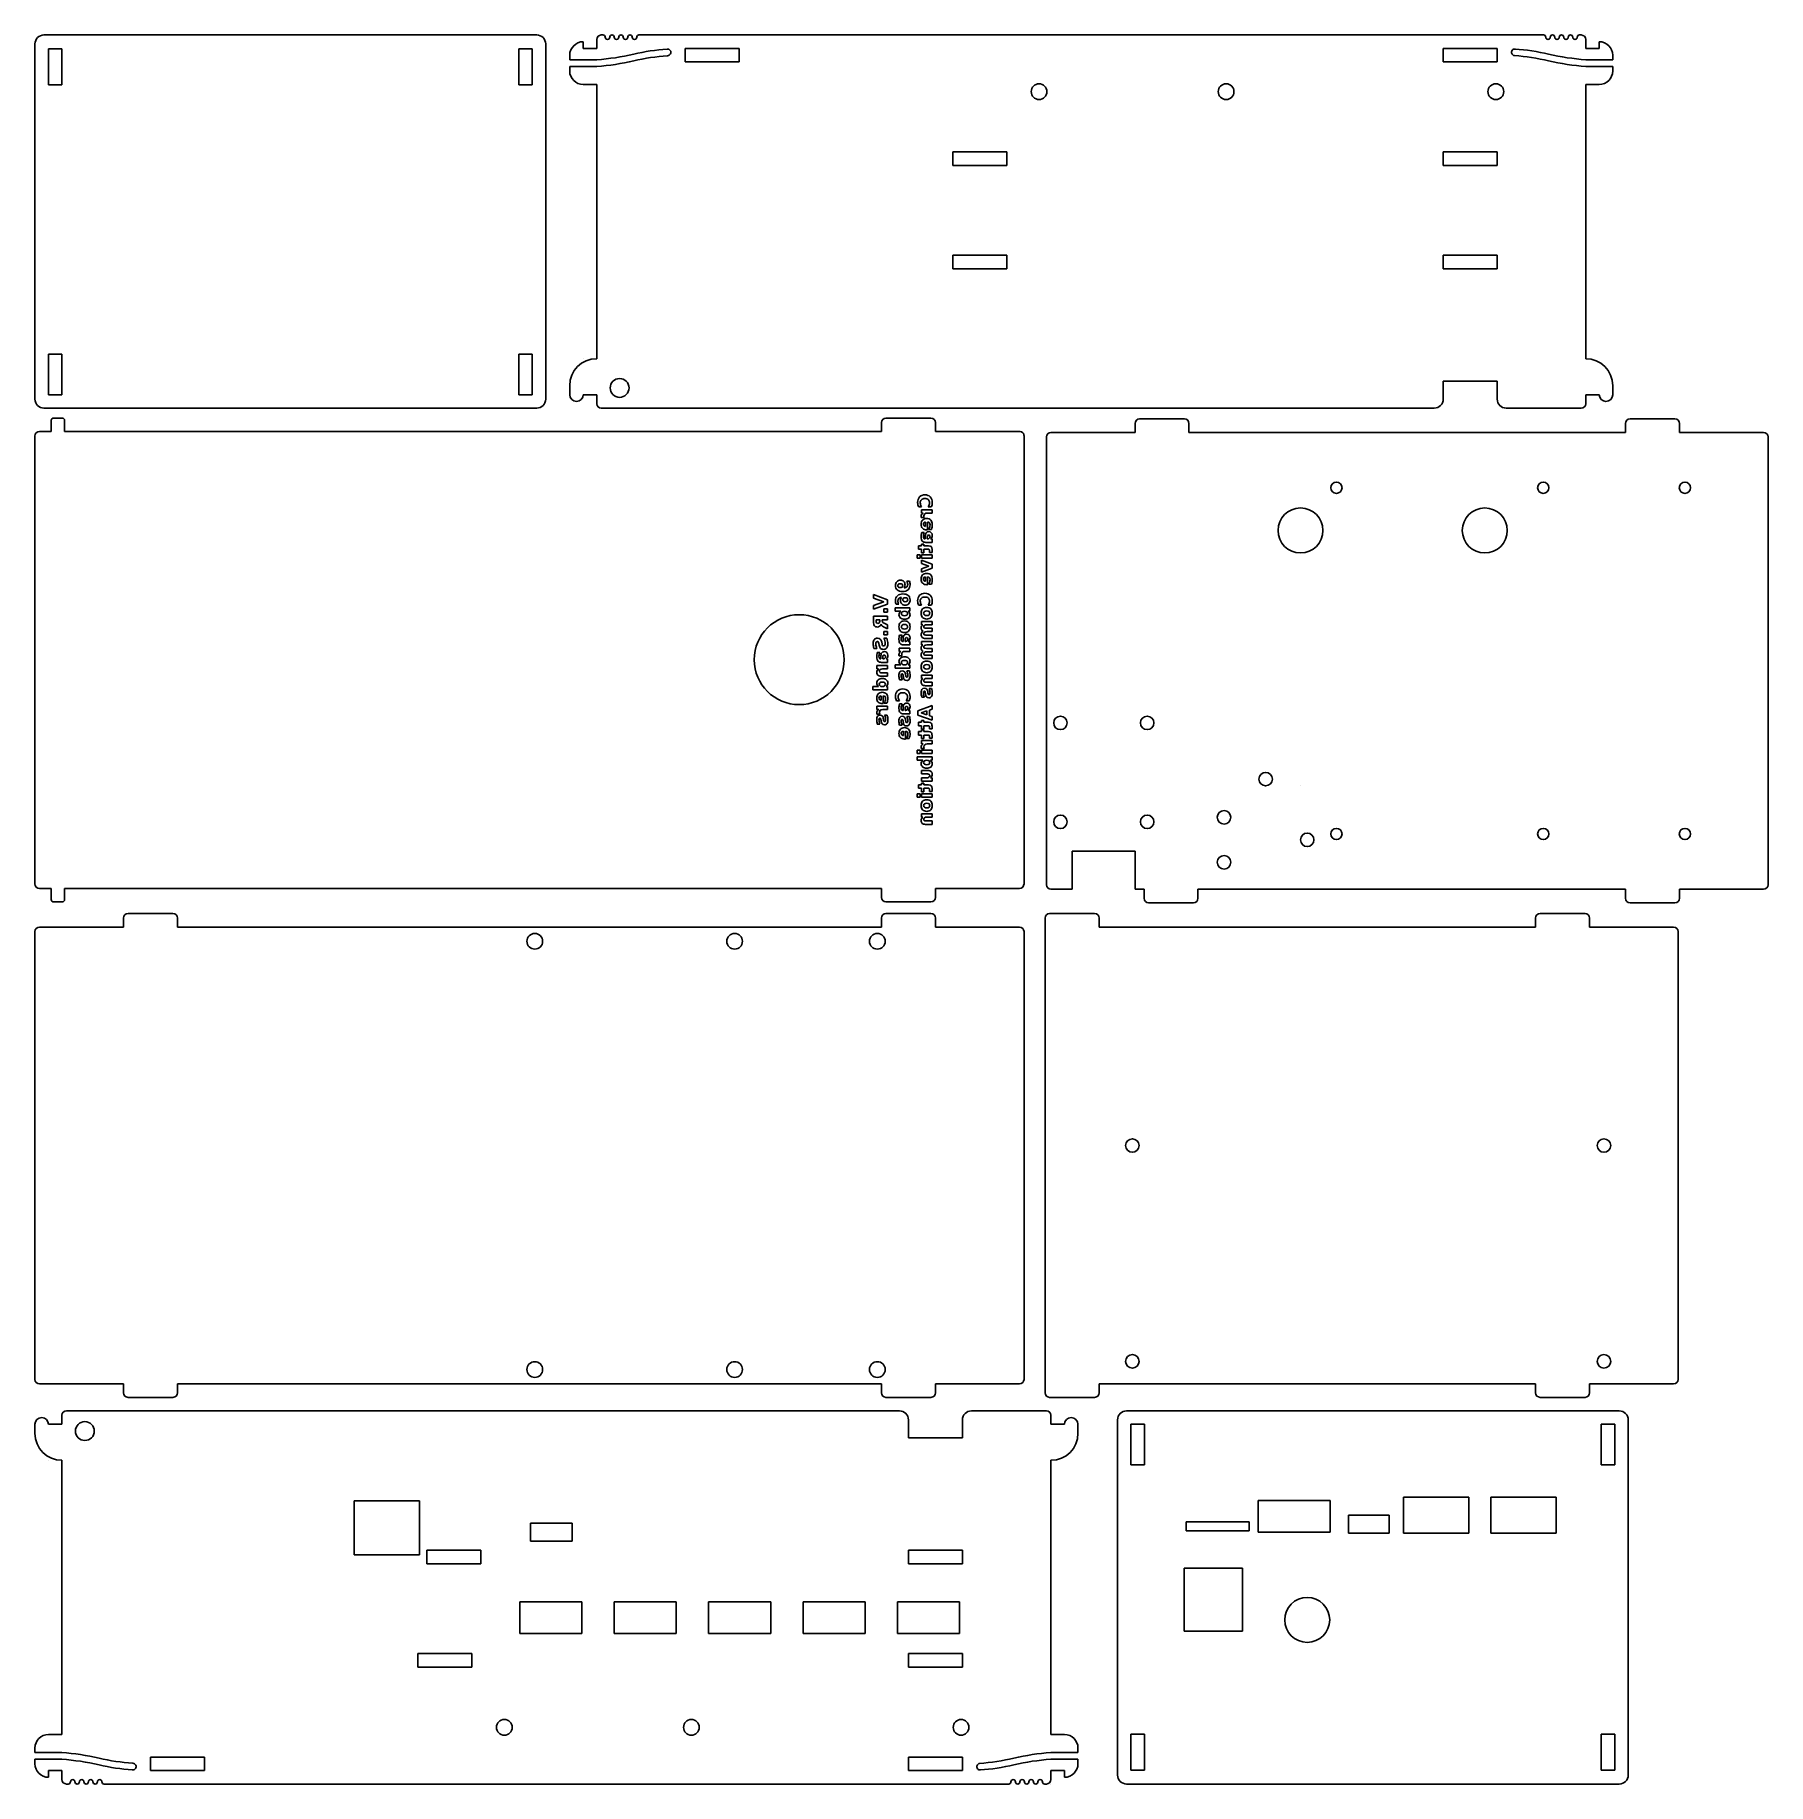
# Model space of a CAD drawing. Header units: millimetres. Extents: x 0 to 386, y 0 to 389.
import ezdxf

# ---------------------------------------------------------------- set-up
doc = ezdxf.new("R2010")
doc.units = ezdxf.units.MM
doc.layers.get('0').update_dxf_attribs({"linetype": 'CONTINUOUS', "true_color": 0x000000})
doc.layers.add('connector cutout', color=1, linetype='CONTINUOUS', true_color=0xff0000)
doc.layers.add('text', color=2, linetype='CONTINUOUS', true_color=0xffff00)

msp = doc.modelspace()

# ---------------------------------------------------------------- linework, layer by layer
at = {"lineweight": -3}
for p, q in [((0, 387), (0, 308)), ((111.6, 389), (2, 389)), ((113.6, 308), (113.6, 387)), ((121.95, 386), (121.95, 387.5)), ((121.95, 386), (121.95, 386)), ((124.95, 386), (121.95, 386)), ((124.95, 386), (124.95, 388)), ((125.95, 389), (126.35, 389)), ((134.35, 389), (335.55, 389)), ((335.55, 389), (333.55, 389)), ((343.55, 389), (343.95, 389)), ((344.95, 389), (344.95, 389)), ((344.95, 386), (344.95, 388)), ((347.95, 386), (344.95, 386)), ((347.95, 386), (347.95, 387.5)), ((118.95, 383.5), (118.95, 384.5)), ((124.95, 383.5), (118.95, 383.5)), ((118.95, 381), (118.95, 382)), ((124.95, 382), (118.95, 382)), ((350.95, 383.5), (344.95, 383.5)), ((350.95, 382), (344.95, 382)), ((350.95, 384.5), (350.95, 383.5)), ((350.95, 382), (350.95, 381)), ((124.95, 378), (121.95, 378)), ((124.95, 317), (124.95, 378)), ((344.95, 317), (344.95, 378)), ((347.95, 378), (344.95, 378)), ((121.95, 317), (121.95, 317)), ((313.25, 312), (325.25, 312)), ((313.25, 308), (313.25, 312)), ((325.25, 312), (325.25, 308)), ((118.95, 309), (118.95, 311)), ((124.95, 309), (121.95, 309)), ((121.95, 309), (121.95, 309)), ((124.95, 307), (124.95, 309)), ((347.95, 309), (344.95, 309)), ((344.95, 307), (344.95, 309)), ((347.95, 309), (347.95, 309)), ((350.95, 311), (350.95, 309)), ((2, 306), (111.6, 306)), ((311.25, 306), (125.95, 306)), ((199.3, 303.8), (189.3, 303.8)), ((255.7, 303.6), (245.7, 303.6)), ((343.95, 306), (327.25, 306)), ((364.8, 303.6), (354.8, 303.6)), ((0, 299.8), (0, 200.2)), ((3.6, 300.8), (1, 300.8)), ((188.3, 300.8), (6.6, 300.8)), ((188.3, 302.8), (188.3, 300.8)), ((200.3, 300.8), (200.3, 302.8)), ((219.12, 300.8), (200.3, 300.8)), ((220, 200.2), (220, 299.93)), ((225, 299.6), (225, 200)), ((244.7, 300.6), (226, 300.6)), ((244.7, 302.6), (244.7, 300.6)), ((256.7, 300.6), (256.7, 302.6)), ((353.8, 300.6), (256.7, 300.6)), ((353.8, 302.6), (353.8, 300.6)), ((365.8, 300.6), (365.8, 302.6)), ((384.5, 300.6), (365.8, 300.6)), ((385.5, 200), (385.5, 299.6)), ((1, 199.2), (3.6, 199.2)), ((6.6, 199.2), (188.3, 199.2)), ((188.3, 199.2), (188.3, 197.2)), ((200.3, 197.2), (200.3, 199.2)), ((200.3, 199.2), (219, 199.2)), ((226, 199), (230.75, 199)), ((244.75, 199), (246.7, 199)), ((246.7, 199), (246.7, 197)), ((258.7, 197), (258.7, 199)), ((258.7, 199), (353.8, 199)), ((353.8, 199), (353.8, 197)), ((365.8, 197), (365.8, 199)), ((365.8, 199), (384.5, 199)), ((189.3, 196.2), (199.3, 196.2)), ((247.7, 196), (257.7, 196)), ((354.8, 196), (364.8, 196)), ((19.7, 192.6), (19.7, 190.6)), ((30.7, 193.6), (20.7, 193.6)), ((31.7, 190.6), (31.7, 192.6)), ((188.3, 192.6), (188.3, 190.6)), ((199.3, 193.6), (189.3, 193.6)), ((200.3, 190.6), (200.3, 192.6)), ((224.7, 192.6), (224.7, 190.6)), ((235.7, 193.6), (225.7, 193.6)), ((236.7, 190.6), (236.7, 192.6)), ((333.8, 192.6), (333.8, 190.6)), ((344.8, 193.6), (334.8, 193.6)), ((345.8, 190.6), (345.8, 192.6)), ((0, 189.6), (0, 90)), ((19.7, 190.6), (1, 190.6)), ((188.3, 190.6), (31.7, 190.6)), ((219, 190.6), (200.3, 190.6)), ((220, 90), (220, 189.6)), ((333.8, 190.6), (236.7, 190.6)), ((364.5, 190.6), (345.8, 190.6)), ((365.5, 90), (365.5, 189.6)), ((1, 89), (19.7, 89)), ((19.7, 89), (19.7, 87)), ((20.7, 86), (30.7, 86)), ((31.7, 89), (188.3, 89)), ((31.7, 87), (31.7, 89)), ((188.3, 89), (188.3, 87)), ((189.3, 86), (199.3, 86)), ((200.3, 89), (219, 89)), ((200.3, 87), (200.3, 89)), ((224.7, 89), (224.7, 87)), ((225.7, 86), (235.7, 86)), ((236.7, 89), (333.8, 89)), ((236.7, 87), (236.7, 89)), ((333.8, 89), (333.8, 87)), ((334.8, 86), (344.8, 86)), ((345.8, 89), (364.5, 89)), ((345.8, 87), (345.8, 89)), ((6, 82), (6, 80)), ((192.3, 83), (7, 83)), ((225, 83), (208.3, 83)), ((226, 82), (226, 80)), ((352.4, 83), (242.8, 83)), ((0, 80), (0, 78)), ((3, 80), (3, 80)), ((6, 80), (3, 80)), ((194.3, 81), (194.3, 77)), ((206.3, 77), (206.3, 81)), ((229, 80), (226, 80)), ((229, 80), (229, 80)), ((232, 78), (232, 80)), ((240.8, 81), (240.8, 2)), ((354.4, 2), (354.4, 81)), ((194.3, 77), (206.3, 77)), ((3, 72), (3, 72)), ((6, 72), (6, 11)), ((226, 72), (226, 11)), ((0, 8), (0, 7)), ((6, 11), (3, 11)), ((229, 11), (226, 11)), ((232, 7), (232, 8)), ((6, 7), (0, 7)), ((6, 5.5), (0, 5.5)), ((0, 5.5), (0, 4.5)), ((232, 7), (226, 7)), ((232, 5.5), (226, 5.5)), ((232, 4.5), (232, 5.5)), ((3, 3), (3, 3)), ((3, 3), (3, 1.5)), ((6, 3), (3, 3)), ((6, 3), (6, 1)), ((7, 0), (7.4, 0)), ((15.4, 0), (216.6, 0)), ((216.6, 0), (214.6, 0)), ((224.6, 0), (225, 0)), ((229, 3), (226, 3)), ((226, 3), (226, 1)), ((226, 0), (226, 0)), ((229, 3), (229, 1.5)), ((242.8, 0), (352.4, 0))]:
    msp.add_line(p, q, dxfattribs=at)
for p, q in [((6.1, 303.8), (4.1, 303.8)), ((3.6, 303.3), (3.6, 300.8)), ((6.6, 300.8), (6.6, 303.3)), ((6.6, 300.8), (6.6, 300.8)), ((244.75, 207.5), (230.75, 207.5)), ((230.75, 207.5), (230.75, 199)), ((244.75, 199), (244.75, 207.5)), ((3.6, 199.2), (3.6, 196.7)), ((6.6, 199.2), (6.6, 199.2)), ((6.6, 196.7), (6.6, 199.2)), ((4.1, 196.2), (6.1, 196.2)), ((224.7, 190.6), (224.7, 89))]:
    msp.add_line(p, q)
for centre, radius, start, end in [((2, 387), 2, 90, 180), ((111.6, 387), 2, 0, 90), ((121.95, 384.5), 3, 90, 180), ((125.95, 388), 1, 90, 180), ((144.37, 336.01), 50, 94.3249, 102.9064), ((140.71, 385.14), 0.742, 269.9049, 98.6156), ((329.19, 385.14), 0.742, 81.4779, 261.4808), ((325.53, 336.01), 50, 77.0929, 85.8021), ((343.95, 388), 1, 0, 90), ((347.95, 384.5), 3, 0, 90), ((121.61, 433.39), 50, 273.8292, 283.4021), ((121.61, 431.89), 50, 273.8292, 283.4021), ((144.48, 334.54), 50, 94.3248, 103.0355), ((325.42, 334.54), 50, 76.9652, 85.8035), ((348.29, 433.39), 50, 256.5979, 266.1708), ((348.29, 431.89), 50, 256.5979, 266.1708), ((121.95, 381), 3, 180, 270), ((347.95, 381), 3, 270, 0), ((344.95, 311), 6, 0, 90), ((2, 308), 2, 180, 270), ((111.6, 308), 2, 270, 0), ((349.45, 309), 1.5, 180, 0), ((125.95, 307), 1, 180, 270), ((189.3, 302.8), 1, 90, 180), ((199.3, 302.8), 1, 0, 90), ((245.7, 302.6), 1, 90, 180), ((255.7, 302.6), 1, 0, 90), ((343.95, 307), 1, 270, 0), ((354.8, 302.6), 1, 90, 180), ((364.8, 302.6), 1, 0, 90), ((1, 299.8), 1, 90, 180), ((226, 299.6), 1, 90, 180), ((384.5, 299.6), 1, 0, 90), ((1, 200.2), 1, 180, 270), ((219, 200.2), 1, 270, 0), ((226, 200), 1, 180, 270), ((384.5, 200), 1, 270, 0), ((189.3, 197.2), 1, 180, 270), ((199.3, 197.2), 1, 270, 0), ((247.7, 197), 1, 180, 270), ((257.7, 197), 1, 270, 0), ((354.8, 197), 1, 180, 270), ((364.8, 197), 1, 270, 0), ((20.7, 192.6), 1, 90, 180), ((30.7, 192.6), 1, 0, 90), ((189.3, 192.6), 1, 90, 180), ((199.3, 192.6), 1, 0, 90), ((225.7, 192.6), 1, 90, 180), ((235.7, 192.6), 1, 0, 90), ((334.8, 192.6), 1, 90, 180), ((344.8, 192.6), 1, 0, 90), ((1, 189.6), 1, 90, 180), ((219, 189.6), 1, 0, 90), ((364.5, 189.6), 1, 0, 90), ((1, 90), 1, 180, 270), ((219, 90), 1, 270, 0), ((364.5, 90), 1, 270, 0), ((20.7, 87), 1, 180, 270), ((30.7, 87), 1, 270, 0), ((189.3, 87), 1, 180, 270), ((199.3, 87), 1, 270, 0), ((225.7, 87), 1, 180, 270), ((235.7, 87), 1, 270, 0), ((334.8, 87), 1, 180, 270), ((344.8, 87), 1, 270, 0), ((7, 82), 1, 90, 180), ((225, 82), 1, 0, 90), ((242.8, 81), 2, 90, 180), ((352.4, 81), 2, 0, 90), ((226, 78), 6, 270, 0), ((230.5, 80), 1.5, 0, 180), ((3, 8), 3, 90, 180), ((229, 8), 3, 0, 90), ((3, 4.5), 3, 180, 270), ((2.66, -42.89), 50, 76.5979, 86.1708), ((2.66, -44.39), 50, 76.5979, 86.1708), ((25.53, 54.46), 50, 256.9645, 265.6752), ((25.42, 52.99), 50, 257.0936, 265.6751), ((21.76, 3.86), 0.742, 261.3844, 90.0951), ((210.24, 3.86), 0.742, 98.5192, 278.5221), ((206.47, 54.46), 50, 274.1965, 283.0348), ((206.58, 52.99), 50, 274.1979, 282.9071), ((229.34, -42.89), 50, 93.8292, 103.4021), ((229.34, -44.39), 50, 93.8292, 103.4021), ((229, 4.5), 3, 270, 0), ((7, 1), 1, 180, 270), ((225, 1), 1, 270, 0), ((242.8, 2), 2, 180, 270), ((352.4, 2), 2, 270, 0)]:
    msp.add_arc(centre, radius, start, end, dxfattribs=at)
for centre, radius, start, end in [((126.35, 388.5), 0.5, 0, 90), ((127.35, 388.5), 0.5, 180, 0), ((128.35, 388.5), 0.5, 0, 180), ((129.35, 388.5), 0.5, 180, 0), ((130.35, 388.5), 0.5, 0, 180), ((131.35, 388.5), 0.5, 180, 0), ((132.35, 388.5), 0.5, 0, 180), ((133.35, 388.5), 0.5, 180, 0), ((134.35, 388.5), 0.5, 90, 180), ((335.55, 388.5), 0.5, 0, 90), ((336.55, 388.5), 0.5, 180, 0), ((337.55, 388.5), 0.5, 0, 180), ((338.55, 388.5), 0.5, 180, 0), ((339.55, 388.5), 0.5, 0, 180), ((340.55, 388.5), 0.5, 180, 0), ((341.55, 388.5), 0.5, 0, 180), ((342.55, 388.5), 0.5, 180, 0), ((343.55, 388.5), 0.5, 90, 180), ((124.95, 311), 6, 90, 180), ((120.45, 309), 1.5, 180, 0), ((311.25, 308), 2, 270, 0), ((327.25, 308), 2, 180, 270), ((4.1, 303.3), 0.5, 90, 180), ((6.1, 303.3), 0.5, 0, 90), ((219.12, 299.93), 0.875, 0, 90), ((4.1, 196.7), 0.5, 180, 270), ((6.1, 196.7), 0.5, 270, 0), ((192.3, 81), 2, 0, 90), ((208.3, 81), 2, 90, 180), ((1.5, 80), 1.5, 0, 180), ((6, 78), 6, 180, 270), ((7.4, 0.5), 0.5, 270, 0), ((8.4, 0.5), 0.5, 0, 180), ((9.4, 0.5), 0.5, 180, 0), ((10.4, 0.5), 0.5, 0, 180), ((11.4, 0.5), 0.5, 180, 0), ((12.4, 0.5), 0.5, 0, 180), ((13.4, 0.5), 0.5, 180, 0), ((14.4, 0.5), 0.5, 0, 180), ((15.4, 0.5), 0.5, 180, 270), ((216.6, 0.5), 0.5, 270, 0), ((217.6, 0.5), 0.5, 0, 180), ((218.6, 0.5), 0.5, 180, 0), ((219.6, 0.5), 0.5, 0, 180), ((220.6, 0.5), 0.5, 180, 0), ((221.6, 0.5), 0.5, 0, 180), ((222.6, 0.5), 0.5, 180, 0), ((223.6, 0.5), 0.5, 0, 180), ((224.6, 0.5), 0.5, 180, 270)]:
    msp.add_arc(centre, radius, start, end)
at = {"layer": 'connector cutout', "lineweight": -3}
for p, q in [((6, 385.9), (3, 385.9)), ((3, 385.9), (3, 377.9)), ((6, 377.9), (6, 385.9)), ((110.6, 385.9), (107.6, 385.9)), ((107.6, 385.9), (107.6, 377.9)), ((110.6, 377.9), (110.6, 385.9)), ((144.65, 383), (144.65, 386)), ((144.65, 386), (156.65, 386)), ((156.65, 386), (156.65, 383)), ((313.25, 383), (313.25, 386)), ((313.25, 386), (325.25, 386)), ((325.25, 386), (325.25, 383)), ((156.65, 383), (144.65, 383)), ((325.25, 383), (313.25, 383)), ((3, 377.9), (6, 377.9)), ((107.6, 377.9), (110.6, 377.9)), ((204.15, 360), (204.15, 363)), ((204.15, 363), (216.15, 363)), ((216.15, 363), (216.15, 360)), ((313.25, 360), (313.25, 363)), ((313.25, 363), (325.25, 363)), ((325.25, 363), (325.25, 360)), ((216.15, 360), (204.15, 360)), ((325.25, 360), (313.25, 360)), ((204.15, 337), (204.15, 340)), ((204.15, 340), (216.15, 340)), ((216.15, 340), (216.15, 337)), ((313.25, 340), (325.25, 340)), ((313.25, 337), (313.25, 340)), ((325.25, 340), (325.25, 337)), ((216.15, 337), (204.15, 337)), ((325.25, 337), (313.25, 337)), ((6, 318), (3, 318)), ((3, 318), (3, 309)), ((6, 309), (6, 318)), ((110.6, 318), (107.6, 318)), ((107.6, 318), (107.6, 309)), ((110.6, 309), (110.6, 318)), ((3, 309), (6, 309)), ((107.6, 309), (110.6, 309)), ((246.8, 80), (243.8, 80)), ((243.8, 80), (243.8, 71)), ((246.8, 71), (246.8, 80)), ((351.4, 80), (348.4, 80)), ((348.4, 80), (348.4, 71)), ((351.4, 71), (351.4, 80)), ((243.8, 71), (246.8, 71)), ((348.4, 71), (351.4, 71)), ((246.8, 11.1), (243.8, 11.1)), ((243.8, 11.1), (243.8, 3.1)), ((246.8, 3.1), (246.8, 11.1)), ((351.4, 11.1), (348.4, 11.1)), ((348.4, 11.1), (348.4, 3.1)), ((351.4, 3.1), (351.4, 11.1)), ((37.7, 6), (25.7, 6)), ((25.7, 6), (25.7, 3)), ((37.7, 3), (37.7, 6)), ((206.3, 6), (194.3, 6)), ((194.3, 6), (194.3, 3)), ((206.3, 3), (206.3, 6)), ((25.7, 3), (37.7, 3)), ((194.3, 3), (206.3, 3)), ((243.8, 3.1), (246.8, 3.1)), ((348.4, 3.1), (351.4, 3.1))]:
    msp.add_line(p, q, dxfattribs=at)
at = {"layer": 'connector cutout'}
for p, q in [((281.5, 222), (281.5, 222)), ((85.5, 63), (71, 63)), ((71, 63), (71, 51)), ((85.5, 51), (85.5, 63)), ((288.1, 63.05), (272.1, 63.05)), ((272.1, 63.05), (272.1, 56.05)), ((288.1, 56.05), (288.1, 63.05)), ((318.95, 63.8), (304.45, 63.8)), ((304.45, 63.8), (304.45, 55.8)), ((318.95, 55.8), (318.95, 63.8)), ((338.35, 63.8), (323.85, 63.8)), ((323.85, 63.8), (323.85, 55.8)), ((338.35, 55.8), (338.35, 63.8)), ((301.2, 59.8), (292.2, 59.8)), ((292.2, 59.8), (292.2, 55.8)), ((301.2, 55.8), (301.2, 59.8)), ((119.5, 58), (110.25, 58)), ((110.25, 58), (110.25, 54)), ((119.5, 54), (119.5, 58)), ((270.1, 58.3), (256.1, 58.3)), ((256.1, 58.3), (256.1, 56.3)), ((256.1, 56.3), (270.1, 56.3)), ((270.1, 56.3), (270.1, 58.3)), ((272.1, 56.05), (288.1, 56.05)), ((292.2, 55.8), (301.2, 55.8)), ((304.45, 55.8), (318.95, 55.8)), ((323.85, 55.8), (338.35, 55.8)), ((71, 51), (85.5, 51)), ((99.2, 52), (87.2, 52)), ((87.2, 52), (87.2, 49)), ((99.2, 49), (99.2, 52)), ((110.25, 54), (119.5, 54)), ((206.3, 52), (194.3, 52)), ((194.3, 52), (194.3, 49)), ((206.3, 49), (206.3, 52)), ((87.2, 49), (99.2, 49)), ((194.3, 49), (206.3, 49)), ((268.6, 48), (255.6, 48)), ((255.6, 48), (255.6, 34)), ((268.6, 34), (268.6, 48)), ((121.65, 40.5), (107.85, 40.5)), ((107.85, 40.5), (107.85, 33.5)), ((121.65, 33.5), (121.65, 40.5)), ((142.65, 40.5), (128.85, 40.5)), ((128.85, 40.5), (128.85, 33.5)), ((142.65, 33.5), (142.65, 40.5)), ((163.65, 40.5), (149.85, 40.5)), ((149.85, 40.5), (149.85, 33.5)), ((163.65, 33.5), (163.65, 40.5)), ((184.65, 40.5), (170.85, 40.5)), ((170.85, 40.5), (170.85, 33.5)), ((184.65, 33.5), (184.65, 40.5)), ((205.65, 40.5), (191.85, 40.5)), ((191.85, 40.5), (191.85, 33.5)), ((205.65, 33.5), (205.65, 40.5)), ((107.85, 33.5), (121.65, 33.5)), ((128.85, 33.5), (142.65, 33.5)), ((149.85, 33.5), (163.65, 33.5)), ((170.85, 33.5), (184.65, 33.5)), ((191.85, 33.5), (205.65, 33.5)), ((255.6, 34), (268.6, 34)), ((97.2, 29), (85.2, 29)), ((85.2, 29), (85.2, 26)), ((97.2, 26), (97.2, 29)), ((206.3, 29), (194.3, 29)), ((194.3, 29), (194.3, 26)), ((206.3, 26), (206.3, 29)), ((85.2, 26), (97.2, 26)), ((194.3, 26), (206.3, 26))]:
    msp.add_line(p, q, dxfattribs=at)
for centre, radius in [((223.35, 376.4), 1.75), ((264.96, 376.4), 1.75), ((324.95, 376.4), 1.75), ((130.05, 310.5), 2.1), ((289.5, 288.3), 1.25), ((335.5, 288.3), 1.25), ((367, 288.3), 1.25), ((281.5, 278.8), 5), ((322.5, 278.8), 5), ((170, 250.06), 10), ((228.1, 236), 1.5), ((247.4, 236), 1.5), ((273.75, 223.5), 1.5), ((228.1, 214), 1.5), ((247.4, 214), 1.5), ((264.5, 215), 1.5), ((283, 210), 1.5), ((289.5, 211.3), 1.25), ((335.5, 211.3), 1.25), ((367, 211.3), 1.25), ((264.5, 205), 1.5), ((111.18, 187.43), 1.75), ((155.63, 187.43), 1.75), ((187.38, 187.43), 1.75), ((244.1, 142), 1.5), ((349, 142), 1.5), ((111.18, 92.18), 1.75), ((155.63, 92.18), 1.75), ((187.38, 92.18), 1.75), ((244.1, 94), 1.5), ((349, 94), 1.5), ((11.1, 78.5), 2.1), ((283, 36.5), 5), ((104.4, 12.6), 1.75), ((146.01, 12.6), 1.75), ((206, 12.6), 1.75)]:
    msp.add_circle(centre, radius, dxfattribs=at)
at = {"layer": 'text'}
for p, q in [((196.57, 284.05), (197.22, 284.05)), ((198.71, 284.05), (199.36, 284.05)), ((197.14, 281.66), (197.82, 281.66)), ((199.54, 283.41), (197.18, 283.41)), ((197.18, 283.41), (197.18, 282.65)), ((197.18, 282.65), (197.57, 282.65)), ((198.1, 280.67), (198.1, 279.7)), ((198.45, 282.65), (199.54, 282.65)), ((198.57, 278.92), (198.57, 280.68)), ((199.54, 282.65), (199.54, 283.41)), ((197.82, 278.33), (197.24, 278.33)), ((198.03, 276.92), (197.97, 276.92)), ((198.03, 277.36), (198.03, 276.92)), ((198.35, 278.92), (198.57, 278.92)), ((198.48, 276.92), (198.48, 277.31)), ((198.56, 276.92), (198.48, 276.92)), ((198.81, 279.03), (199.39, 279.03)), ((199.54, 276.92), (199.19, 276.92)), ((199.54, 276.16), (199.54, 276.92)), ((196.26, 273.38), (196.26, 272.63)), ((196.88, 273.38), (196.26, 273.38)), ((196.26, 272.63), (196.88, 272.63)), ((197.18, 275.38), (196.51, 275.38)), ((196.51, 275.38), (196.51, 274.63)), ((196.51, 274.63), (197.18, 274.63)), ((196.88, 272.63), (196.88, 273.38)), ((197.72, 275.76), (197.18, 275.76)), ((197.18, 275.76), (197.18, 275.38)), ((197.18, 274.63), (197.18, 273.85)), ((197.18, 273.85), (197.72, 273.85)), ((197.18, 273.38), (197.18, 272.63)), ((199.54, 273.38), (197.18, 273.38)), ((197.18, 272.63), (199.54, 272.63)), ((197.72, 275.38), (197.72, 275.76)), ((198.72, 275.38), (197.72, 275.38)), ((197.72, 273.85), (197.72, 274.63)), ((197.72, 274.63), (198.72, 274.63)), ((198.19, 276.16), (199.54, 276.16)), ((199, 274.31), (199, 273.92)), ((199, 273.92), (199.54, 273.92)), ((199.54, 273.92), (199.54, 274.57)), ((199.54, 272.63), (199.54, 273.38)), ((197.18, 272.19), (197.18, 271.44)), ((199.54, 271.27), (197.18, 272.19)), ((197.18, 271.44), (198.81, 270.85)), ((198.81, 270.85), (197.18, 270.27)), ((197.18, 269.51), (199.54, 270.44)), ((197.18, 270.27), (197.18, 269.51)), ((198.1, 268.48), (198.1, 267.51)), ((198.57, 266.73), (198.57, 268.49)), ((199.54, 270.44), (199.54, 271.27)), ((186.51, 264.57), (186.51, 263.75)), ((189.66, 263.4), (186.51, 264.57)), ((194.53, 267.52), (193.95, 267.52)), ((198.35, 266.73), (198.57, 266.73)), ((198.81, 266.84), (199.39, 266.84)), ((186.51, 263.75), (188.83, 262.92)), ((188.83, 262.92), (186.51, 262.09)), ((186.51, 261.27), (189.66, 262.44)), ((186.51, 262.09), (186.51, 261.27)), ((188.84, 261.37), (188.84, 260.61)), ((189.66, 261.37), (188.84, 261.37)), ((189.66, 262.44), (189.66, 263.4)), ((189.66, 260.61), (189.66, 261.37)), ((194.6, 261.58), (191.32, 261.58)), ((191.32, 261.58), (191.32, 260.83)), ((191.32, 260.83), (192.58, 260.83)), ((191.54, 262.39), (192.12, 262.39)), ((194.26, 260.83), (194.6, 260.83)), ((194.6, 260.83), (194.6, 261.58)), ((196.57, 262.16), (197.22, 262.16)), ((198.71, 262.16), (199.36, 262.16)), ((189.66, 259.76), (186.51, 259.76)), ((186.51, 259.76), (186.51, 258.53)), ((187.1, 258.61), (187.1, 258.95)), ((187.1, 258.95), (187.91, 258.95)), ((187.91, 258.95), (187.91, 258.61)), ((188.47, 258.95), (189.66, 258.95)), ((188.47, 258.72), (188.47, 258.95)), ((188.76, 257.37), (189.66, 256.93)), ((188.84, 260.61), (189.66, 260.61)), ((189.66, 257.79), (188.88, 258.17)), ((189.66, 258.95), (189.66, 259.76)), ((189.66, 256.93), (189.66, 257.79)), ((199.54, 258.58), (197.18, 258.58)), ((197.18, 258.58), (197.18, 257.82)), ((197.18, 257.82), (197.52, 257.82)), ((199.54, 257.06), (198.31, 257.06)), ((198.38, 257.82), (199.54, 257.82)), ((199.54, 257.82), (199.54, 258.58)), ((199.54, 256.3), (199.54, 257.06)), ((187.69, 253.67), (187.76, 253.32)), ((188.42, 253.62), (188.35, 253.93)), ((189.49, 254.81), (188.81, 254.81)), ((188.84, 256.36), (188.84, 255.6)), ((189.66, 256.36), (188.84, 256.36)), ((188.84, 255.6), (189.66, 255.6)), ((189.66, 255.6), (189.66, 256.36)), ((192.88, 255.54), (192.3, 255.54)), ((193.09, 254.12), (193.03, 254.12)), ((193.09, 254.56), (193.09, 254.12)), ((193.25, 253.36), (194.6, 253.36)), ((193.54, 254.12), (193.54, 254.51)), ((193.62, 254.12), (193.54, 254.12)), ((194.6, 254.12), (194.25, 254.12)), ((194.6, 253.36), (194.6, 254.12)), ((199.54, 254.09), (197.18, 254.09)), ((197.18, 254.09), (197.18, 253.33)), ((197.18, 253.33), (197.52, 253.33)), ((198.1, 254.79), (199.54, 254.79)), ((199.54, 255.54), (198.31, 255.54)), ((198.38, 256.3), (199.54, 256.3)), ((198.38, 253.33), (199.54, 253.33)), ((199.54, 254.79), (199.54, 255.54)), ((199.54, 253.33), (199.54, 254.09)), ((186.61, 252.57), (187.28, 252.57)), ((187.94, 251.65), (187.36, 251.65)), ((188.15, 250.23), (188.09, 250.23)), ((188.15, 250.68), (188.15, 250.23)), ((188.31, 249.47), (189.66, 249.47)), ((188.6, 250.23), (188.6, 250.63)), ((188.68, 250.23), (188.6, 250.23)), ((189.66, 250.23), (189.31, 250.23)), ((189.66, 249.47), (189.66, 250.23)), ((192.2, 250.91), (192.88, 250.9)), ((194.6, 252.65), (192.24, 252.65)), ((192.24, 252.65), (192.24, 251.9)), ((192.24, 251.9), (192.63, 251.9)), ((193.51, 251.9), (194.6, 251.9)), ((194.6, 251.9), (194.6, 252.65)), ((198.1, 250.29), (199.54, 250.29)), ((199.54, 252.57), (198.31, 252.57)), ((199.54, 251.05), (198.31, 251.05)), ((198.38, 251.81), (199.54, 251.81)), ((199.54, 251.81), (199.54, 252.57)), ((199.54, 250.29), (199.54, 251.05)), ((189.66, 248.77), (187.3, 248.77)), ((187.3, 248.77), (187.3, 248.02)), ((187.3, 248.02), (187.64, 248.02)), ((188.22, 246.4), (189.66, 246.4)), ((188.5, 248.02), (189.66, 248.02)), ((189.42, 247.16), (188.56, 247.16)), ((189.66, 247.16), (189.42, 247.16)), ((189.66, 248.02), (189.66, 248.77)), ((189.66, 246.4), (189.66, 247.16)), ((192.58, 248.92), (191.32, 248.92)), ((191.32, 248.92), (191.32, 248.16)), ((191.32, 248.16), (194.6, 248.16)), ((192.31, 245.61), (192.89, 245.61)), ((193.11, 246.56), (193.13, 246.43)), ((193.69, 246.55), (193.67, 246.68)), ((194.51, 247.55), (193.94, 247.55)), ((194.6, 248.92), (194.26, 248.92)), ((194.6, 248.16), (194.6, 248.92)), ((199.54, 246.65), (197.18, 246.65)), ((197.18, 246.65), (197.18, 245.89)), ((197.18, 245.89), (197.52, 245.89)), ((198.38, 245.89), (199.54, 245.89)), ((199.54, 245.89), (199.54, 246.65)), ((187.64, 244.1), (186.38, 244.1)), ((186.38, 244.1), (186.38, 243.34)), ((186.38, 243.34), (189.66, 243.34)), ((188.22, 242.03), (188.22, 241.05)), ((188.69, 240.28), (188.69, 242.04)), ((189.66, 244.1), (189.32, 244.1)), ((189.66, 243.34), (189.66, 244.1)), ((197.25, 241.73), (197.83, 241.73)), ((198.05, 242.69), (198.07, 242.55)), ((198.1, 244.27), (199.54, 244.27)), ((199.3, 245.03), (198.44, 245.03)), ((198.63, 242.67), (198.61, 242.81)), ((199.45, 243.68), (198.88, 243.68)), ((199.54, 245.03), (199.3, 245.03)), ((199.54, 244.27), (199.54, 245.03)), ((187.26, 237.97), (187.94, 237.97)), ((189.66, 239.72), (187.3, 239.72)), ((187.3, 239.72), (187.3, 238.96)), ((187.3, 238.96), (187.69, 238.96)), ((188.47, 240.28), (188.69, 240.28)), ((188.57, 238.96), (189.66, 238.96)), ((188.93, 240.39), (189.51, 240.39)), ((189.57, 237.69), (189, 237.69)), ((189.66, 238.96), (189.66, 239.72)), ((191.63, 240.88), (192.28, 240.88)), ((192.88, 240.21), (192.3, 240.21)), ((193.09, 238.79), (193.03, 238.79)), ((193.09, 239.24), (193.09, 238.79)), ((193.25, 238.03), (194.6, 238.03)), ((193.54, 238.79), (193.54, 239.18)), ((193.62, 238.79), (193.54, 238.79)), ((193.77, 240.88), (194.42, 240.88)), ((194.51, 237.43), (193.94, 237.43)), ((194.6, 238.79), (194.25, 238.79)), ((194.6, 238.03), (194.6, 238.79)), ((199.54, 239.87), (196.39, 238.71)), ((196.39, 238.71), (196.39, 237.74)), ((196.39, 237.74), (199.54, 236.58)), ((197.13, 238.23), (198.38, 238.66)), ((198.38, 237.8), (197.13, 238.23)), ((198.38, 238.66), (198.38, 237.8)), ((198.96, 238.86), (199.54, 239.06)), ((198.96, 237.59), (198.96, 238.86)), ((199.54, 237.39), (198.96, 237.59)), ((199.54, 239.06), (199.54, 239.87)), ((199.54, 236.58), (199.54, 237.39)), ((187.37, 235.74), (187.95, 235.74)), ((188.17, 236.7), (188.19, 236.56)), ((188.75, 236.68), (188.73, 236.82)), ((192.31, 235.49), (192.89, 235.49)), ((193.11, 236.44), (193.13, 236.31)), ((193.16, 234.18), (193.16, 233.2)), ((193.63, 232.42), (193.63, 234.18)), ((193.69, 236.43), (193.67, 236.56)), ((197.18, 236.13), (196.51, 236.13)), ((196.51, 236.13), (196.51, 235.38)), ((196.51, 235.38), (197.18, 235.38)), ((197.18, 234.06), (196.51, 234.06)), ((196.51, 234.06), (196.51, 233.31)), ((197.72, 236.51), (197.18, 236.51)), ((197.18, 236.51), (197.18, 236.13)), ((197.18, 235.38), (197.18, 234.6)), ((197.18, 234.6), (197.72, 234.6)), ((197.72, 234.44), (197.18, 234.44)), ((197.18, 234.44), (197.18, 234.06)), ((197.72, 236.13), (197.72, 236.51)), ((198.72, 236.13), (197.72, 236.13)), ((197.72, 234.6), (197.72, 235.38)), ((197.72, 235.38), (198.72, 235.38)), ((197.72, 234.06), (197.72, 234.44)), ((198.72, 234.06), (197.72, 234.06)), ((199, 235.05), (199, 234.67)), ((199, 234.67), (199.54, 234.67)), ((199.54, 234.67), (199.54, 235.31)), ((193.41, 232.42), (193.63, 232.42)), ((193.87, 232.53), (194.45, 232.53)), ((196.26, 229.93), (196.26, 229.18)), ((196.88, 229.93), (196.26, 229.93)), ((196.51, 233.31), (197.18, 233.31)), ((196.88, 229.18), (196.88, 229.93)), ((197.14, 230.31), (197.82, 230.31)), ((197.18, 233.31), (197.18, 232.53)), ((197.18, 232.53), (197.72, 232.53)), ((199.54, 232.06), (197.18, 232.06)), ((197.18, 232.06), (197.18, 231.31)), ((197.18, 231.31), (197.57, 231.31)), ((197.18, 229.93), (197.18, 229.18)), ((199.54, 229.93), (197.18, 229.93)), ((197.72, 232.53), (197.72, 233.31)), ((197.72, 233.31), (198.72, 233.31)), ((198.45, 231.31), (199.54, 231.31)), ((199, 232.99), (199, 232.6)), ((199, 232.6), (199.54, 232.6)), ((199.54, 232.6), (199.54, 233.24)), ((199.54, 231.31), (199.54, 232.06)), ((199.54, 229.18), (199.54, 229.93)), ((196.26, 229.18), (196.88, 229.18)), ((199.54, 228.44), (196.26, 228.44)), ((196.26, 228.44), (196.26, 227.69)), ((196.26, 227.69), (197.52, 227.69)), ((197.18, 229.18), (199.54, 229.18)), ((199.2, 227.69), (199.54, 227.69)), ((199.54, 227.69), (199.54, 228.44)), ((197.18, 222.23), (196.51, 222.23)), ((196.51, 222.23), (196.51, 221.48)), ((198.62, 225.4), (197.18, 225.4)), ((197.18, 225.4), (197.18, 224.64)), ((197.18, 224.64), (197.42, 224.64)), ((198.34, 223.78), (197.18, 223.78)), ((197.18, 223.78), (197.18, 223.03)), ((197.18, 223.03), (199.54, 223.03)), ((197.72, 222.6), (197.18, 222.6)), ((197.18, 222.6), (197.18, 222.23)), ((197.72, 222.23), (197.72, 222.6)), ((198.72, 222.23), (197.72, 222.23)), ((199.54, 223.78), (199.2, 223.78)), ((199.54, 223.03), (199.54, 223.78)), ((196.26, 220.23), (196.26, 219.48)), ((196.88, 220.23), (196.26, 220.23)), ((196.26, 219.48), (196.88, 219.48)), ((196.51, 221.48), (197.18, 221.48)), ((196.88, 219.48), (196.88, 220.23)), ((197.18, 221.48), (197.18, 220.7)), ((197.18, 220.7), (197.72, 220.7)), ((197.18, 220.23), (197.18, 219.48)), ((199.54, 220.23), (197.18, 220.23)), ((197.18, 219.48), (199.54, 219.48)), ((197.72, 220.7), (197.72, 221.48)), ((197.72, 221.48), (198.72, 221.48)), ((199, 221.15), (199, 220.76)), ((199, 220.76), (199.54, 220.76)), ((199.54, 220.76), (199.54, 221.41)), ((199.54, 219.48), (199.54, 220.23)), ((199.54, 215.8), (197.18, 215.8)), ((197.18, 215.8), (197.18, 215.05)), ((197.18, 215.05), (197.52, 215.05)), ((198.38, 215.05), (199.54, 215.05)), ((199.3, 214.19), (198.44, 214.19)), ((199.54, 214.19), (199.3, 214.19)), ((199.54, 215.05), (199.54, 215.8)), ((199.54, 213.43), (199.54, 214.19)), ((198.1, 213.43), (199.54, 213.43))]:
    msp.add_line(p, q, dxfattribs=at)
for centre in [(198.17, 257.38), (198.17, 252.88)]:
    msp.add_arc(centre, 1.84, 272.4381, 274.2049, dxfattribs=at)
for points in [[(196.78, 286.27), (196.48, 285.96), (196.34, 285.54), (196.34, 285.02)], [(196.34, 285.02), (196.34, 284.85), (196.36, 284.68), (196.4, 284.52)], [(196.4, 284.52), (196.44, 284.35), (196.49, 284.2), (196.57, 284.05)], [(197.97, 286.72), (197.47, 286.72), (197.07, 286.57), (196.78, 286.27)], [(196.92, 284.96), (196.92, 285.24), (197.02, 285.47), (197.2, 285.64)], [(197, 284.49), (196.95, 284.64), (196.92, 284.79), (196.92, 284.96)], [(197.22, 284.05), (197.12, 284.2), (197.04, 284.35), (197, 284.49)], [(197.2, 285.64), (197.39, 285.8), (197.64, 285.89), (197.97, 285.89)], [(199.16, 286.27), (198.87, 286.57), (198.47, 286.72), (197.97, 286.72)], [(197.97, 285.89), (198.29, 285.89), (198.55, 285.8), (198.73, 285.64)], [(198.94, 284.49), (198.89, 284.35), (198.82, 284.2), (198.71, 284.05)], [(198.73, 285.64), (198.92, 285.47), (199.01, 285.24), (199.01, 284.96)], [(199.01, 284.96), (199.01, 284.79), (198.99, 284.64), (198.94, 284.49)], [(199.6, 285.02), (199.6, 285.54), (199.45, 285.96), (199.16, 286.27)], [(199.36, 284.05), (199.44, 284.2), (199.5, 284.35), (199.54, 284.52)], [(199.54, 284.52), (199.58, 284.68), (199.6, 284.85), (199.6, 285.02)], [(197.23, 282.32), (197.16, 282.2), (197.12, 282.04), (197.12, 281.87)], [(197.12, 281.87), (197.12, 281.84), (197.12, 281.82), (197.13, 281.79)], [(197.45, 281.1), (197.23, 280.87), (197.12, 280.55), (197.12, 280.14)], [(197.12, 280.14), (197.12, 279.77), (197.23, 279.48), (197.46, 279.25)], [(197.13, 281.79), (197.13, 281.76), (197.13, 281.71), (197.14, 281.66)], [(197.57, 282.65), (197.41, 282.56), (197.3, 282.45), (197.23, 282.32)], [(198.36, 281.45), (197.98, 281.45), (197.67, 281.33), (197.45, 281.1)], [(197.62, 280.15), (197.62, 280.29), (197.66, 280.41), (197.75, 280.5)], [(197.76, 279.82), (197.67, 279.9), (197.62, 280.01), (197.62, 280.15)], [(197.73, 282.05), (197.73, 282.24), (197.79, 282.39), (197.92, 282.5)], [(197.75, 281.85), (197.74, 281.92), (197.73, 281.98), (197.73, 282.05)], [(197.82, 281.66), (197.79, 281.72), (197.77, 281.79), (197.75, 281.85)], [(197.75, 280.5), (197.83, 280.59), (197.95, 280.65), (198.1, 280.67)], [(197.92, 282.5), (198.04, 282.6), (198.22, 282.65), (198.45, 282.65)], [(199.27, 281.1), (199.06, 281.33), (198.75, 281.45), (198.36, 281.45)], [(198.57, 280.68), (198.74, 280.66), (198.88, 280.6), (198.96, 280.49)], [(198.96, 280.49), (199.05, 280.38), (199.1, 280.23), (199.1, 280.03)], [(199.6, 280.1), (199.6, 280.53), (199.49, 280.86), (199.27, 281.1)], [(199.55, 279.57), (199.58, 279.74), (199.6, 279.92), (199.6, 280.1)], [(197.15, 277.85), (197.13, 277.69), (197.12, 277.52), (197.12, 277.36)], [(197.12, 277.36), (197.12, 276.93), (197.21, 276.63), (197.37, 276.44)], [(197.24, 278.33), (197.2, 278.17), (197.17, 278.01), (197.15, 277.85)], [(197.37, 276.44), (197.54, 276.25), (197.81, 276.16), (198.19, 276.16)], [(197.46, 279.25), (197.68, 279.03), (197.98, 278.92), (198.35, 278.92)], [(197.62, 277.5), (197.62, 277.66), (197.64, 277.81), (197.67, 277.95)], [(197.71, 277.06), (197.65, 277.15), (197.62, 277.3), (197.62, 277.5)], [(197.67, 277.95), (197.7, 278.09), (197.75, 278.22), (197.82, 278.33)], [(197.97, 276.92), (197.85, 276.92), (197.76, 276.96), (197.71, 277.06)], [(198.1, 279.7), (197.96, 279.7), (197.84, 279.74), (197.76, 279.82)], [(198.22, 278.26), (198.09, 278.07), (198.03, 277.77), (198.03, 277.36)], [(198.83, 278.54), (198.55, 278.54), (198.35, 278.45), (198.22, 278.26)], [(198.48, 277.31), (198.48, 277.46), (198.5, 277.58), (198.56, 277.66)], [(198.56, 277.66), (198.61, 277.74), (198.69, 277.78), (198.79, 277.78)], [(198.94, 277.06), (198.84, 276.96), (198.72, 276.92), (198.56, 276.92)], [(198.79, 277.78), (198.89, 277.78), (198.96, 277.75), (199.02, 277.69)], [(199.03, 279.54), (198.98, 279.38), (198.91, 279.21), (198.81, 279.03)], [(199.38, 278.31), (199.24, 278.46), (199.06, 278.54), (198.83, 278.54)], [(199.1, 277.42), (199.1, 277.28), (199.05, 277.16), (198.94, 277.06)], [(199.02, 277.69), (199.07, 277.62), (199.1, 277.53), (199.1, 277.42)], [(199.1, 280.03), (199.1, 279.87), (199.07, 279.71), (199.03, 279.54)], [(199.19, 276.92), (199.33, 277.02), (199.43, 277.13), (199.5, 277.26)], [(199.6, 277.72), (199.6, 277.96), (199.53, 278.16), (199.38, 278.31)], [(199.39, 279.03), (199.46, 279.21), (199.51, 279.39), (199.55, 279.57)], [(199.5, 277.26), (199.57, 277.38), (199.6, 277.54), (199.6, 277.72)], [(199.35, 275.2), (199.23, 275.32), (199.02, 275.38), (198.72, 275.38)], [(198.72, 274.63), (198.83, 274.63), (198.9, 274.61), (198.94, 274.57)], [(198.94, 274.57), (198.98, 274.52), (199, 274.44), (199, 274.31)], [(199.54, 274.57), (199.54, 274.86), (199.47, 275.07), (199.35, 275.2)], [(197.45, 268.91), (197.23, 268.68), (197.12, 268.36), (197.12, 267.95)], [(198.36, 269.26), (197.98, 269.26), (197.67, 269.15), (197.45, 268.91)], [(197.75, 268.31), (197.83, 268.41), (197.95, 268.46), (198.1, 268.48)], [(199.27, 268.91), (199.06, 269.14), (198.75, 269.26), (198.36, 269.26)], [(198.57, 268.49), (198.74, 268.47), (198.88, 268.41), (198.96, 268.3)], [(199.6, 267.91), (199.6, 268.34), (199.49, 268.67), (199.27, 268.91)], [(191.71, 267.4), (191.5, 267.18), (191.4, 266.89), (191.4, 266.52)], [(191.4, 266.52), (191.4, 266.11), (191.54, 265.79), (191.82, 265.57)], [(192.52, 267.73), (192.18, 267.73), (191.91, 267.62), (191.71, 267.4)], [(191.82, 265.57), (192.09, 265.34), (192.48, 265.23), (192.99, 265.23)], [(193.07, 264.68), (192.55, 264.68), (192.14, 264.55), (191.85, 264.29)], [(191.91, 266.52), (191.91, 266.67), (191.96, 266.77), (192.05, 266.84)], [(192.05, 266.2), (191.96, 266.28), (191.91, 266.38), (191.91, 266.52)], [(192.05, 266.84), (192.14, 266.91), (192.28, 266.95), (192.46, 266.95)], [(192.46, 266.1), (192.28, 266.1), (192.14, 266.13), (192.05, 266.2)], [(192.46, 266.95), (192.65, 266.95), (192.78, 266.91), (192.88, 266.84)], [(192.88, 266.2), (192.78, 266.13), (192.65, 266.1), (192.46, 266.1)], [(193.26, 267.44), (193.07, 267.63), (192.83, 267.73), (192.52, 267.73)], [(192.88, 266.84), (192.97, 266.77), (193.01, 266.67), (193.01, 266.52)], [(193.01, 266.52), (193.01, 266.38), (192.97, 266.28), (192.88, 266.2)], [(192.99, 265.23), (193.51, 265.23), (193.92, 265.36), (194.21, 265.62)], [(194.24, 264.35), (193.97, 264.57), (193.58, 264.68), (193.07, 264.68)], [(193.54, 266.66), (193.54, 266.98), (193.45, 267.24), (193.26, 267.44)], [(193.33, 266), (193.4, 266.1), (193.45, 266.2), (193.49, 266.31)], [(193.93, 266.24), (193.79, 266.1), (193.59, 266.03), (193.33, 266)], [(193.49, 266.31), (193.52, 266.41), (193.54, 266.53), (193.54, 266.66)], [(194.13, 266.8), (194.13, 266.56), (194.06, 266.37), (193.93, 266.24)], [(193.95, 267.52), (194.01, 267.39), (194.05, 267.27), (194.08, 267.15)], [(194.08, 267.15), (194.11, 267.03), (194.13, 266.92), (194.13, 266.8)], [(194.21, 265.62), (194.51, 265.89), (194.66, 266.25), (194.66, 266.7)], [(194.63, 267.13), (194.6, 267.26), (194.57, 267.39), (194.53, 267.52)], [(194.66, 266.7), (194.66, 266.85), (194.65, 266.99), (194.63, 267.13)], [(197.97, 264.83), (197.47, 264.83), (197.07, 264.68), (196.78, 264.38)], [(197.12, 267.95), (197.12, 267.58), (197.23, 267.29), (197.46, 267.06)], [(197.46, 267.06), (197.68, 266.84), (197.98, 266.73), (198.35, 266.73)], [(197.62, 267.96), (197.62, 268.1), (197.66, 268.22), (197.75, 268.31)], [(197.76, 267.63), (197.67, 267.71), (197.62, 267.82), (197.62, 267.96)], [(198.1, 267.51), (197.96, 267.51), (197.84, 267.55), (197.76, 267.63)], [(199.16, 264.38), (198.87, 264.68), (198.47, 264.83), (197.97, 264.83)], [(199.03, 267.36), (198.98, 267.19), (198.91, 267.02), (198.81, 266.84)], [(198.96, 268.3), (199.05, 268.19), (199.1, 268.04), (199.1, 267.84)], [(199.1, 267.84), (199.1, 267.68), (199.07, 267.52), (199.03, 267.36)], [(199.39, 266.84), (199.46, 267.02), (199.51, 267.2), (199.55, 267.38)], [(199.55, 267.38), (199.58, 267.56), (199.6, 267.73), (199.6, 267.91)], [(191.85, 264.29), (191.55, 264.03), (191.4, 263.67), (191.4, 263.21)], [(191.4, 263.21), (191.4, 263.07), (191.41, 262.93), (191.44, 262.79)], [(191.44, 262.79), (191.46, 262.65), (191.49, 262.52), (191.54, 262.39)], [(191.93, 263.11), (191.93, 263.35), (192, 263.54), (192.13, 263.67)], [(191.98, 262.76), (191.95, 262.88), (191.93, 263), (191.93, 263.11)], [(192.12, 262.39), (192.05, 262.52), (192.01, 262.65), (191.98, 262.76)], [(192.13, 263.67), (192.27, 263.81), (192.47, 263.89), (192.73, 263.91)], [(192.58, 260.83), (192.45, 260.72), (192.35, 260.61), (192.28, 260.48)], [(192.58, 263.61), (192.54, 263.5), (192.52, 263.38), (192.52, 263.25)], [(192.52, 263.25), (192.52, 262.93), (192.62, 262.67), (192.81, 262.48)], [(192.73, 263.91), (192.66, 263.82), (192.61, 263.71), (192.58, 263.61)], [(192.73, 260.32), (192.73, 260.49), (192.79, 260.61), (192.91, 260.7)], [(192.81, 262.48), (192.99, 262.28), (193.24, 262.18), (193.54, 262.18)], [(192.91, 260.7), (193.03, 260.78), (193.2, 260.83), (193.42, 260.83)], [(193.05, 263.39), (193.05, 263.53), (193.09, 263.64), (193.18, 263.71)], [(193.18, 263.07), (193.09, 263.14), (193.05, 263.24), (193.05, 263.39)], [(193.18, 263.71), (193.28, 263.78), (193.41, 263.81), (193.6, 263.81)], [(193.6, 262.96), (193.41, 262.96), (193.28, 263), (193.18, 263.07)], [(193.42, 260.83), (193.64, 260.83), (193.81, 260.78), (193.93, 260.7)], [(193.54, 262.18), (193.88, 262.18), (194.15, 262.29), (194.35, 262.51)], [(193.6, 263.81), (193.78, 263.81), (193.92, 263.78), (194.01, 263.71)], [(194.01, 263.07), (193.92, 263), (193.78, 262.96), (193.6, 262.96)], [(193.93, 260.7), (194.05, 260.61), (194.11, 260.49), (194.11, 260.32)], [(194.01, 263.71), (194.1, 263.64), (194.15, 263.53), (194.15, 263.39)], [(194.15, 263.39), (194.15, 263.24), (194.1, 263.14), (194.01, 263.07)], [(194.66, 263.4), (194.66, 263.81), (194.52, 264.12), (194.24, 264.35)], [(194.56, 260.48), (194.5, 260.61), (194.39, 260.72), (194.26, 260.83)], [(194.35, 262.51), (194.56, 262.73), (194.66, 263.03), (194.66, 263.4)], [(196.78, 264.38), (196.48, 264.07), (196.34, 263.65), (196.34, 263.13)], [(196.34, 263.13), (196.34, 262.96), (196.36, 262.79), (196.4, 262.63)], [(196.4, 262.63), (196.44, 262.47), (196.49, 262.31), (196.57, 262.16)], [(196.92, 263.07), (196.92, 263.36), (197.02, 263.58), (197.2, 263.75)], [(197, 262.61), (196.95, 262.75), (196.92, 262.9), (196.92, 263.07)], [(197.22, 262.16), (197.12, 262.31), (197.04, 262.46), (197, 262.61)], [(197.45, 261.35), (197.23, 261.12), (197.12, 260.8), (197.12, 260.4)], [(197.2, 263.75), (197.39, 263.91), (197.64, 264), (197.97, 264)], [(198.36, 261.7), (197.97, 261.7), (197.67, 261.58), (197.45, 261.35)], [(197.66, 260.4), (197.66, 260.56), (197.72, 260.69), (197.84, 260.78)], [(197.84, 260.78), (197.96, 260.87), (198.13, 260.91), (198.36, 260.91)], [(197.97, 264), (198.29, 264), (198.55, 263.91), (198.73, 263.75)], [(199.27, 261.35), (199.05, 261.58), (198.75, 261.7), (198.36, 261.7)], [(198.36, 260.91), (198.59, 260.91), (198.76, 260.87), (198.88, 260.78)], [(198.94, 262.61), (198.89, 262.46), (198.82, 262.31), (198.71, 262.16)], [(198.73, 263.75), (198.92, 263.58), (199.01, 263.36), (199.01, 263.07)], [(198.88, 260.78), (199, 260.69), (199.06, 260.56), (199.06, 260.4)], [(199.01, 263.07), (199.01, 262.9), (198.99, 262.75), (198.94, 262.61)], [(199.6, 263.13), (199.6, 263.65), (199.45, 264.07), (199.16, 264.38)], [(199.6, 260.4), (199.6, 260.8), (199.49, 261.12), (199.27, 261.35)], [(199.36, 262.16), (199.44, 262.31), (199.5, 262.47), (199.54, 262.63)], [(199.54, 262.63), (199.58, 262.79), (199.6, 262.96), (199.6, 263.13)], [(186.51, 258.53), (186.51, 258.11), (186.58, 257.81), (186.72, 257.62)], [(186.72, 257.62), (186.86, 257.42), (187.08, 257.33), (187.38, 257.33)], [(187.19, 258.25), (187.13, 258.32), (187.1, 258.44), (187.1, 258.61)], [(187.5, 258.14), (187.36, 258.14), (187.26, 258.17), (187.19, 258.25)], [(187.38, 257.33), (187.59, 257.33), (187.76, 257.38), (187.89, 257.48)], [(187.81, 258.25), (187.75, 258.17), (187.65, 258.14), (187.5, 258.14)], [(187.91, 258.61), (187.91, 258.44), (187.88, 258.32), (187.81, 258.25)], [(187.89, 257.48), (188.03, 257.58), (188.12, 257.73), (188.19, 257.93)], [(188.19, 257.93), (188.21, 257.82), (188.27, 257.72), (188.36, 257.63)], [(188.36, 257.63), (188.45, 257.54), (188.58, 257.46), (188.76, 257.37)], [(188.55, 258.41), (188.5, 258.49), (188.47, 258.59), (188.47, 258.72)], [(188.88, 258.17), (188.72, 258.25), (188.61, 258.33), (188.55, 258.41)], [(192.28, 260.48), (192.22, 260.35), (192.18, 260.21), (192.18, 260.04)], [(192.18, 260.04), (192.18, 259.75), (192.3, 259.52), (192.53, 259.33)], [(192.51, 258.34), (192.29, 258.11), (192.18, 257.79), (192.18, 257.39)], [(192.18, 257.39), (192.18, 256.98), (192.29, 256.66), (192.51, 256.43)], [(193.42, 258.68), (193.03, 258.68), (192.73, 258.57), (192.51, 258.34)], [(192.53, 259.33), (192.76, 259.14), (193.06, 259.05), (193.42, 259.05)], [(192.72, 257.39), (192.72, 257.55), (192.78, 257.68), (192.9, 257.77)], [(192.9, 257.01), (192.78, 257.1), (192.72, 257.22), (192.72, 257.39)], [(192.91, 259.95), (192.79, 260.04), (192.73, 260.16), (192.73, 260.32)], [(192.9, 257.77), (193.02, 257.86), (193.19, 257.9), (193.42, 257.9)], [(193.42, 256.88), (193.19, 256.88), (193.02, 256.92), (192.9, 257.01)], [(193.42, 259.83), (193.2, 259.83), (193.02, 259.87), (192.91, 259.95)], [(193.93, 259.95), (193.82, 259.87), (193.64, 259.83), (193.42, 259.83)], [(193.42, 259.05), (193.78, 259.05), (194.08, 259.14), (194.31, 259.33)], [(194.33, 258.34), (194.11, 258.57), (193.81, 258.68), (193.42, 258.68)], [(193.42, 257.9), (193.65, 257.9), (193.82, 257.86), (193.94, 257.77)], [(193.94, 257.01), (193.82, 256.92), (193.65, 256.88), (193.42, 256.88)], [(194.11, 260.32), (194.11, 260.16), (194.05, 260.04), (193.93, 259.95)], [(193.94, 257.77), (194.06, 257.68), (194.12, 257.55), (194.12, 257.39)], [(194.12, 257.39), (194.12, 257.22), (194.06, 257.1), (193.94, 257.01)], [(194.31, 259.33), (194.54, 259.52), (194.66, 259.75), (194.66, 260.04)], [(194.66, 257.39), (194.66, 257.79), (194.55, 258.11), (194.33, 258.34)], [(194.33, 256.43), (194.55, 256.66), (194.66, 256.98), (194.66, 257.39)], [(194.66, 260.04), (194.66, 260.21), (194.63, 260.35), (194.56, 260.48)], [(197.12, 260.4), (197.12, 259.99), (197.23, 259.67), (197.45, 259.45)], [(197.22, 257.5), (197.16, 257.38), (197.12, 257.25), (197.12, 257.11)], [(197.12, 257.11), (197.12, 256.94), (197.16, 256.8), (197.24, 256.68)], [(197.52, 257.82), (197.39, 257.73), (197.29, 257.62), (197.22, 257.5)], [(197.45, 259.45), (197.67, 259.22), (197.97, 259.1), (198.36, 259.1)], [(197.84, 260.02), (197.72, 260.11), (197.66, 260.23), (197.66, 260.4)], [(197.69, 257.37), (197.69, 257.51), (197.75, 257.63), (197.87, 257.7)], [(197.8, 257.13), (197.73, 257.17), (197.69, 257.26), (197.69, 257.37)], [(198.31, 257.06), (198.05, 257.06), (197.88, 257.09), (197.8, 257.13)], [(198.36, 259.89), (198.13, 259.89), (197.96, 259.93), (197.84, 260.02)], [(197.87, 257.7), (197.99, 257.78), (198.16, 257.82), (198.38, 257.82)], [(198.88, 260.02), (198.76, 259.93), (198.59, 259.89), (198.36, 259.89)], [(198.36, 259.1), (198.75, 259.1), (199.05, 259.22), (199.27, 259.45)], [(199.06, 260.4), (199.06, 260.23), (199, 260.11), (198.88, 260.02)], [(199.27, 259.45), (199.49, 259.67), (199.6, 259.99), (199.6, 260.4)], [(186.71, 254.54), (186.54, 254.33), (186.46, 254.04), (186.46, 253.66)], [(186.46, 253.66), (186.46, 253.49), (186.47, 253.31), (186.5, 253.13)], [(186.5, 253.13), (186.52, 252.95), (186.56, 252.76), (186.61, 252.57)], [(187.43, 254.84), (187.12, 254.84), (186.88, 254.74), (186.71, 254.54)], [(187.05, 253.54), (187.05, 253.73), (187.07, 253.87), (187.12, 253.96)], [(187.1, 253.07), (187.06, 253.23), (187.05, 253.39), (187.05, 253.54)], [(187.28, 252.57), (187.2, 252.74), (187.14, 252.91), (187.1, 253.07)], [(187.12, 253.96), (187.18, 254.06), (187.26, 254.1), (187.37, 254.1)], [(187.37, 254.1), (187.46, 254.1), (187.52, 254.07), (187.57, 254.01)], [(188.03, 254.62), (187.88, 254.77), (187.68, 254.84), (187.43, 254.84)], [(187.57, 254.01), (187.62, 253.95), (187.66, 253.83), (187.69, 253.67)], [(187.76, 253.32), (187.83, 252.98), (187.94, 252.73), (188.08, 252.58)], [(188.35, 253.93), (188.28, 254.25), (188.18, 254.48), (188.03, 254.62)], [(188.56, 253.24), (188.51, 253.3), (188.46, 253.43), (188.42, 253.62)], [(188.79, 253.14), (188.69, 253.14), (188.62, 253.17), (188.56, 253.24)], [(189.04, 253.28), (188.98, 253.19), (188.9, 253.14), (188.79, 253.14)], [(188.81, 254.81), (188.92, 254.61), (189, 254.42), (189.05, 254.23)], [(189.13, 253.69), (189.13, 253.51), (189.1, 253.37), (189.04, 253.28)], [(189.05, 254.23), (189.1, 254.04), (189.13, 253.86), (189.13, 253.69)], [(189.46, 252.67), (189.63, 252.87), (189.72, 253.19), (189.72, 253.61)], [(189.66, 254.21), (189.62, 254.41), (189.57, 254.61), (189.49, 254.81)], [(189.72, 253.61), (189.72, 253.81), (189.7, 254.01), (189.66, 254.21)], [(192.21, 255.05), (192.19, 254.89), (192.18, 254.72), (192.18, 254.56)], [(192.18, 254.56), (192.18, 254.14), (192.27, 253.83), (192.43, 253.64)], [(192.3, 255.54), (192.26, 255.37), (192.23, 255.21), (192.21, 255.05)], [(192.43, 253.64), (192.6, 253.45), (192.87, 253.36), (193.25, 253.36)], [(192.51, 256.43), (192.73, 256.21), (193.03, 256.09), (193.42, 256.09)], [(192.68, 254.7), (192.68, 254.86), (192.7, 255.01), (192.73, 255.15)], [(192.77, 254.26), (192.71, 254.35), (192.68, 254.5), (192.68, 254.7)], [(192.73, 255.15), (192.76, 255.29), (192.81, 255.42), (192.88, 255.54)], [(193.03, 254.12), (192.91, 254.12), (192.82, 254.16), (192.77, 254.26)], [(193.28, 255.46), (193.15, 255.27), (193.09, 254.97), (193.09, 254.56)], [(193.89, 255.74), (193.61, 255.74), (193.41, 255.65), (193.28, 255.46)], [(193.42, 256.09), (193.81, 256.09), (194.11, 256.21), (194.33, 256.43)], [(193.54, 254.51), (193.54, 254.67), (193.56, 254.78), (193.62, 254.86)], [(193.62, 254.86), (193.67, 254.94), (193.75, 254.98), (193.85, 254.98)], [(194, 254.26), (193.9, 254.16), (193.78, 254.12), (193.62, 254.12)], [(193.85, 254.98), (193.95, 254.98), (194.02, 254.95), (194.08, 254.89)], [(194.44, 255.51), (194.3, 255.67), (194.12, 255.74), (193.89, 255.74)], [(194.16, 254.62), (194.16, 254.48), (194.11, 254.36), (194, 254.26)], [(194.08, 254.89), (194.13, 254.82), (194.16, 254.73), (194.16, 254.62)], [(194.25, 254.12), (194.39, 254.22), (194.5, 254.33), (194.56, 254.46)], [(194.66, 254.92), (194.66, 255.16), (194.59, 255.36), (194.44, 255.51)], [(194.56, 254.46), (194.63, 254.58), (194.66, 254.74), (194.66, 254.92)], [(197.24, 256.05), (197.16, 255.92), (197.12, 255.78), (197.12, 255.62)], [(197.12, 255.62), (197.12, 255.35), (197.21, 255.14), (197.37, 255)], [(197.22, 253.01), (197.16, 252.89), (197.12, 252.76), (197.12, 252.61)], [(197.52, 253.33), (197.39, 253.24), (197.29, 253.13), (197.22, 253.01)], [(197.24, 256.68), (197.32, 256.55), (197.43, 256.46), (197.57, 256.39)], [(197.57, 256.39), (197.43, 256.3), (197.31, 256.18), (197.24, 256.05)], [(197.37, 255), (197.54, 254.86), (197.78, 254.79), (198.1, 254.79)], [(197.69, 255.85), (197.69, 256), (197.75, 256.11), (197.87, 256.18)], [(197.8, 255.61), (197.73, 255.66), (197.69, 255.74), (197.69, 255.85)], [(197.69, 252.88), (197.69, 253.02), (197.75, 253.13), (197.87, 253.21)], [(197.8, 252.64), (197.73, 252.68), (197.69, 252.76), (197.69, 252.88)], [(198.17, 255.54), (198, 255.54), (197.88, 255.56), (197.8, 255.61)], [(197.87, 256.18), (197.99, 256.26), (198.16, 256.3), (198.38, 256.3)], [(197.87, 253.21), (197.99, 253.29), (198.16, 253.33), (198.38, 253.33)], [(198.25, 255.54), (198.23, 255.54), (198.2, 255.54), (198.17, 255.54)], [(187.27, 251.17), (187.25, 251), (187.24, 250.84), (187.24, 250.68)], [(187.24, 250.68), (187.24, 250.25), (187.33, 249.95), (187.49, 249.76)], [(187.36, 251.65), (187.32, 251.49), (187.29, 251.33), (187.27, 251.17)], [(187.49, 249.76), (187.66, 249.57), (187.93, 249.47), (188.31, 249.47)], [(187.74, 250.81), (187.74, 250.98), (187.76, 251.13), (187.79, 251.27)], [(187.83, 250.37), (187.77, 250.47), (187.74, 250.62), (187.74, 250.81)], [(187.79, 251.27), (187.82, 251.4), (187.87, 251.53), (187.94, 251.65)], [(188.09, 250.23), (187.97, 250.23), (187.88, 250.28), (187.83, 250.37)], [(188.08, 252.58), (188.22, 252.43), (188.43, 252.36), (188.69, 252.36)], [(188.34, 251.57), (188.21, 251.38), (188.15, 251.08), (188.15, 250.68)], [(188.95, 251.86), (188.67, 251.86), (188.47, 251.76), (188.34, 251.57)], [(188.6, 250.63), (188.6, 250.78), (188.62, 250.9), (188.68, 250.98)], [(188.68, 250.98), (188.73, 251.06), (188.81, 251.1), (188.91, 251.1)], [(189.06, 250.38), (188.96, 250.28), (188.84, 250.23), (188.68, 250.23)], [(188.69, 252.36), (189.04, 252.36), (189.3, 252.46), (189.46, 252.67)], [(188.91, 251.1), (189.01, 251.1), (189.08, 251.07), (189.14, 251)], [(189.5, 251.63), (189.36, 251.78), (189.18, 251.86), (188.95, 251.86)], [(189.22, 250.74), (189.22, 250.59), (189.17, 250.48), (189.06, 250.38)], [(189.14, 251), (189.19, 250.94), (189.22, 250.85), (189.22, 250.74)], [(189.31, 250.23), (189.45, 250.33), (189.56, 250.45), (189.62, 250.57)], [(189.72, 251.04), (189.72, 251.28), (189.65, 251.48), (189.5, 251.63)], [(189.62, 250.57), (189.69, 250.7), (189.72, 250.85), (189.72, 251.04)], [(192.29, 251.57), (192.22, 251.44), (192.18, 251.29), (192.18, 251.12)], [(192.18, 251.12), (192.18, 251.09), (192.18, 251.06), (192.19, 251.03)], [(192.53, 250.41), (192.3, 250.22), (192.18, 249.98), (192.18, 249.69)], [(192.18, 249.69), (192.18, 249.53), (192.22, 249.39), (192.28, 249.26)], [(192.19, 251.03), (192.19, 251), (192.19, 250.96), (192.2, 250.91)], [(192.28, 249.26), (192.35, 249.14), (192.45, 249.02), (192.58, 248.92)], [(192.63, 251.9), (192.47, 251.8), (192.36, 251.69), (192.29, 251.57)], [(193.42, 250.69), (193.06, 250.69), (192.76, 250.6), (192.53, 250.41)], [(192.73, 249.41), (192.73, 249.57), (192.79, 249.7), (192.91, 249.78)], [(192.91, 249.04), (192.79, 249.13), (192.73, 249.25), (192.73, 249.41)], [(192.79, 251.3), (192.79, 251.49), (192.85, 251.64), (192.98, 251.74)], [(192.81, 251.1), (192.8, 251.17), (192.79, 251.23), (192.79, 251.3)], [(192.88, 250.9), (192.85, 250.97), (192.83, 251.04), (192.81, 251.1)], [(192.91, 249.78), (193.02, 249.87), (193.2, 249.91), (193.42, 249.91)], [(193.42, 248.92), (193.2, 248.92), (193.02, 248.96), (192.91, 249.04)], [(192.98, 251.74), (193.1, 251.85), (193.28, 251.9), (193.51, 251.9)], [(194.31, 250.41), (194.08, 250.6), (193.78, 250.69), (193.42, 250.69)], [(193.42, 249.91), (193.64, 249.91), (193.82, 249.87), (193.93, 249.78)], [(193.93, 249.04), (193.82, 248.96), (193.64, 248.92), (193.42, 248.92)], [(193.93, 249.78), (194.05, 249.7), (194.11, 249.57), (194.11, 249.41)], [(194.11, 249.41), (194.11, 249.25), (194.05, 249.13), (193.93, 249.04)], [(194.26, 248.92), (194.4, 249.02), (194.5, 249.14), (194.56, 249.26)], [(194.66, 249.69), (194.66, 249.98), (194.54, 250.22), (194.31, 250.41)], [(194.56, 249.26), (194.63, 249.38), (194.66, 249.53), (194.66, 249.69)], [(197.12, 252.61), (197.12, 252.45), (197.16, 252.31), (197.24, 252.18)], [(197.24, 251.56), (197.16, 251.43), (197.12, 251.28), (197.12, 251.12)], [(197.12, 251.12), (197.12, 250.85), (197.21, 250.65), (197.37, 250.51)], [(197.45, 249.42), (197.23, 249.19), (197.12, 248.87), (197.12, 248.47)], [(197.24, 252.18), (197.32, 252.06), (197.43, 251.96), (197.57, 251.9)], [(197.57, 251.9), (197.43, 251.8), (197.31, 251.69), (197.24, 251.56)], [(197.37, 250.51), (197.54, 250.36), (197.78, 250.29), (198.1, 250.29)], [(198.36, 249.76), (197.97, 249.76), (197.67, 249.65), (197.45, 249.42)], [(197.69, 251.36), (197.69, 251.5), (197.75, 251.61), (197.87, 251.69)], [(197.8, 251.12), (197.73, 251.17), (197.69, 251.25), (197.69, 251.36)], [(198.31, 252.57), (198.05, 252.57), (197.88, 252.59), (197.8, 252.64)], [(198.17, 251.05), (198, 251.05), (197.88, 251.07), (197.8, 251.12)], [(197.84, 248.85), (197.96, 248.94), (198.13, 248.98), (198.36, 248.98)], [(197.87, 251.69), (197.99, 251.77), (198.16, 251.81), (198.38, 251.81)], [(198.25, 251.05), (198.23, 251.05), (198.2, 251.05), (198.17, 251.05)], [(199.27, 249.42), (199.05, 249.65), (198.75, 249.76), (198.36, 249.76)], [(198.36, 248.98), (198.59, 248.98), (198.76, 248.94), (198.88, 248.85)], [(199.6, 248.47), (199.6, 248.87), (199.49, 249.19), (199.27, 249.42)], [(187.34, 247.66), (187.28, 247.53), (187.24, 247.39), (187.24, 247.23)], [(187.24, 247.23), (187.24, 246.96), (187.33, 246.75), (187.49, 246.61)], [(187.59, 245.59), (187.36, 245.4), (187.24, 245.16), (187.24, 244.87)], [(187.64, 248.02), (187.51, 247.9), (187.41, 247.78), (187.34, 247.66)], [(187.49, 246.61), (187.66, 246.47), (187.9, 246.4), (188.22, 246.4)], [(188.48, 245.87), (188.12, 245.87), (187.82, 245.78), (187.59, 245.59)], [(187.81, 247.51), (187.81, 247.67), (187.87, 247.79), (187.99, 247.88)], [(187.85, 247.34), (187.83, 247.39), (187.81, 247.45), (187.81, 247.51)], [(187.97, 247.22), (187.92, 247.25), (187.88, 247.29), (187.85, 247.34)], [(188.14, 247.17), (188.06, 247.18), (188, 247.2), (187.97, 247.22)], [(187.97, 244.96), (188.08, 245.05), (188.26, 245.09), (188.48, 245.09)], [(187.99, 247.88), (188.11, 247.97), (188.28, 248.02), (188.5, 248.02)], [(188.56, 247.16), (188.36, 247.16), (188.21, 247.16), (188.14, 247.17)], [(189.37, 245.59), (189.14, 245.78), (188.84, 245.87), (188.48, 245.87)], [(188.48, 245.09), (188.71, 245.09), (188.88, 245.05), (188.99, 244.96)], [(189.72, 244.87), (189.72, 245.16), (189.6, 245.4), (189.37, 245.59)], [(192.36, 247.33), (192.24, 247.16), (192.18, 246.9), (192.18, 246.54)], [(192.18, 246.54), (192.18, 246.41), (192.19, 246.26), (192.21, 246.11)], [(192.21, 246.11), (192.24, 245.95), (192.27, 245.79), (192.31, 245.61)], [(192.92, 247.59), (192.67, 247.59), (192.48, 247.5), (192.36, 247.33)], [(192.68, 246.5), (192.68, 246.64), (192.7, 246.75), (192.74, 246.82)], [(192.73, 246.07), (192.7, 246.22), (192.68, 246.37), (192.68, 246.5)], [(192.89, 245.61), (192.82, 245.77), (192.77, 245.92), (192.73, 246.07)], [(192.74, 246.82), (192.77, 246.89), (192.83, 246.92), (192.9, 246.92)], [(192.9, 246.92), (192.96, 246.92), (193.01, 246.9), (193.04, 246.84)], [(193.44, 247.39), (193.32, 247.52), (193.15, 247.59), (192.92, 247.59)], [(193.04, 246.84), (193.07, 246.79), (193.1, 246.7), (193.11, 246.56)], [(193.13, 246.43), (193.18, 246.04), (193.26, 245.78), (193.37, 245.65)], [(193.37, 245.65), (193.49, 245.52), (193.66, 245.45), (193.9, 245.45)], [(193.67, 246.68), (193.63, 247.02), (193.55, 247.25), (193.44, 247.39)], [(193.76, 246.24), (193.73, 246.29), (193.71, 246.4), (193.69, 246.55)], [(193.92, 246.17), (193.85, 246.17), (193.8, 246.19), (193.76, 246.24)], [(193.9, 245.45), (194.15, 245.45), (194.34, 245.54), (194.47, 245.73)], [(194.1, 246.28), (194.06, 246.2), (194, 246.17), (193.92, 246.17)], [(193.94, 247.55), (194.01, 247.4), (194.07, 247.25), (194.1, 247.09)], [(194.1, 247.09), (194.14, 246.93), (194.16, 246.77), (194.16, 246.61)], [(194.16, 246.61), (194.16, 246.46), (194.14, 246.35), (194.1, 246.28)], [(194.47, 245.73), (194.6, 245.91), (194.66, 246.19), (194.66, 246.56)], [(194.62, 247.04), (194.6, 247.21), (194.56, 247.38), (194.51, 247.55)], [(194.66, 246.56), (194.66, 246.71), (194.65, 246.87), (194.62, 247.04)], [(197.12, 248.47), (197.12, 248.06), (197.23, 247.74), (197.45, 247.52)], [(197.22, 245.53), (197.15, 245.4), (197.12, 245.26), (197.12, 245.11)], [(197.12, 245.11), (197.12, 244.83), (197.21, 244.63), (197.37, 244.49)], [(197.52, 245.89), (197.39, 245.78), (197.29, 245.66), (197.22, 245.53)], [(197.45, 247.52), (197.67, 247.29), (197.97, 247.17), (198.36, 247.17)], [(197.66, 248.47), (197.66, 248.63), (197.72, 248.76), (197.84, 248.85)], [(197.84, 248.09), (197.72, 248.18), (197.66, 248.3), (197.66, 248.47)], [(197.69, 245.39), (197.69, 245.54), (197.75, 245.67), (197.87, 245.76)], [(197.73, 245.21), (197.7, 245.26), (197.69, 245.32), (197.69, 245.39)], [(197.85, 245.09), (197.8, 245.12), (197.76, 245.16), (197.73, 245.21)], [(198.36, 247.96), (198.13, 247.96), (197.96, 248), (197.84, 248.09)], [(198.02, 245.05), (197.94, 245.06), (197.88, 245.07), (197.85, 245.09)], [(197.87, 245.76), (197.99, 245.85), (198.16, 245.89), (198.38, 245.89)], [(198.88, 248.09), (198.76, 248), (198.59, 247.96), (198.36, 247.96)], [(198.36, 247.17), (198.75, 247.17), (199.05, 247.29), (199.27, 247.52)], [(198.88, 248.85), (199, 248.76), (199.06, 248.63), (199.06, 248.47)], [(199.06, 248.47), (199.06, 248.3), (199, 248.18), (198.88, 248.09)], [(199.27, 247.52), (199.49, 247.74), (199.6, 248.06), (199.6, 248.47)], [(187.24, 244.87), (187.24, 244.71), (187.28, 244.57), (187.34, 244.44)], [(187.57, 242.46), (187.35, 242.22), (187.24, 241.91), (187.24, 241.5)], [(187.24, 241.5), (187.24, 241.13), (187.35, 240.83), (187.58, 240.61)], [(187.34, 244.44), (187.41, 244.31), (187.51, 244.2), (187.64, 244.1)], [(188.48, 242.81), (188.1, 242.81), (187.79, 242.69), (187.57, 242.46)], [(187.74, 241.5), (187.74, 241.65), (187.78, 241.77), (187.87, 241.86)], [(187.88, 241.18), (187.79, 241.26), (187.74, 241.37), (187.74, 241.5)], [(187.79, 244.59), (187.79, 244.75), (187.85, 244.88), (187.97, 244.96)], [(187.97, 244.22), (187.85, 244.31), (187.79, 244.43), (187.79, 244.59)], [(187.87, 241.86), (187.95, 241.95), (188.07, 242.01), (188.22, 242.03)], [(188.48, 244.1), (188.26, 244.1), (188.08, 244.14), (187.97, 244.22)], [(188.99, 244.22), (188.88, 244.14), (188.71, 244.1), (188.48, 244.1)], [(189.39, 242.45), (189.18, 242.69), (188.87, 242.81), (188.48, 242.81)], [(188.69, 242.04), (188.86, 242.02), (189, 241.96), (189.08, 241.85)], [(188.99, 244.96), (189.11, 244.88), (189.17, 244.75), (189.17, 244.59)], [(189.17, 244.59), (189.17, 244.43), (189.11, 244.31), (188.99, 244.22)], [(189.08, 241.85), (189.17, 241.74), (189.22, 241.58), (189.22, 241.39)], [(189.22, 241.39), (189.22, 241.23), (189.19, 241.07), (189.15, 240.9)], [(189.32, 244.1), (189.46, 244.2), (189.56, 244.31), (189.62, 244.44)], [(189.72, 241.46), (189.72, 241.88), (189.61, 242.21), (189.39, 242.45)], [(189.62, 244.44), (189.69, 244.56), (189.72, 244.71), (189.72, 244.87)], [(189.67, 240.92), (189.7, 241.1), (189.72, 241.28), (189.72, 241.46)], [(191.84, 243.1), (191.54, 242.79), (191.4, 242.38), (191.4, 241.85)], [(191.4, 241.85), (191.4, 241.68), (191.42, 241.51), (191.46, 241.35)], [(191.46, 241.35), (191.5, 241.19), (191.55, 241.03), (191.63, 240.88)], [(193.03, 243.56), (192.53, 243.56), (192.13, 243.4), (191.84, 243.1)], [(191.98, 241.79), (191.98, 242.08), (192.08, 242.3), (192.26, 242.47)], [(192.06, 241.33), (192.01, 241.47), (191.98, 241.63), (191.98, 241.79)], [(192.28, 240.88), (192.18, 241.03), (192.1, 241.18), (192.06, 241.33)], [(192.26, 242.47), (192.45, 242.63), (192.7, 242.72), (193.03, 242.72)], [(194.22, 243.1), (193.93, 243.4), (193.53, 243.56), (193.03, 243.56)], [(193.03, 242.72), (193.35, 242.72), (193.61, 242.63), (193.79, 242.47)], [(194, 241.33), (193.95, 241.18), (193.88, 241.03), (193.77, 240.88)], [(193.79, 242.47), (193.98, 242.3), (194.07, 242.08), (194.07, 241.79)], [(194.07, 241.79), (194.07, 241.63), (194.05, 241.47), (194, 241.33)], [(194.66, 241.85), (194.66, 242.38), (194.51, 242.79), (194.22, 243.1)], [(194.42, 240.88), (194.5, 241.03), (194.56, 241.19), (194.6, 241.35)], [(194.6, 241.35), (194.64, 241.51), (194.66, 241.68), (194.66, 241.85)], [(197.3, 243.46), (197.18, 243.28), (197.12, 243.02), (197.12, 242.67)], [(197.12, 242.67), (197.12, 242.53), (197.13, 242.38), (197.15, 242.23)], [(197.15, 242.23), (197.17, 242.08), (197.21, 241.91), (197.25, 241.73)], [(197.86, 243.71), (197.61, 243.71), (197.42, 243.63), (197.3, 243.46)], [(197.37, 244.49), (197.54, 244.35), (197.78, 244.27), (198.1, 244.27)], [(197.62, 242.62), (197.62, 242.77), (197.64, 242.87), (197.68, 242.94)], [(197.67, 242.2), (197.64, 242.35), (197.62, 242.49), (197.62, 242.62)], [(197.83, 241.73), (197.76, 241.89), (197.71, 242.05), (197.67, 242.2)], [(197.68, 242.94), (197.71, 243.01), (197.77, 243.05), (197.84, 243.05)], [(197.84, 243.05), (197.9, 243.05), (197.95, 243.02), (197.98, 242.97)], [(198.38, 243.51), (198.26, 243.65), (198.09, 243.71), (197.86, 243.71)], [(197.98, 242.97), (198.01, 242.92), (198.04, 242.82), (198.05, 242.69)], [(198.44, 245.03), (198.23, 245.03), (198.09, 245.04), (198.02, 245.05)], [(198.07, 242.55), (198.12, 242.17), (198.2, 241.91), (198.31, 241.77)], [(198.31, 241.77), (198.43, 241.64), (198.6, 241.57), (198.84, 241.57)], [(198.61, 242.81), (198.57, 243.14), (198.49, 243.38), (198.38, 243.51)], [(198.7, 242.37), (198.67, 242.42), (198.65, 242.52), (198.63, 242.67)], [(198.86, 242.29), (198.79, 242.29), (198.74, 242.32), (198.7, 242.37)], [(198.84, 241.57), (199.09, 241.57), (199.28, 241.67), (199.41, 241.85)], [(199.04, 242.4), (199, 242.33), (198.93, 242.29), (198.86, 242.29)], [(198.88, 243.68), (198.95, 243.53), (199.01, 243.37), (199.04, 243.22)], [(199.04, 243.22), (199.08, 243.06), (199.1, 242.9), (199.1, 242.73)], [(199.1, 242.73), (199.1, 242.59), (199.08, 242.48), (199.04, 242.4)], [(199.41, 241.85), (199.54, 242.04), (199.6, 242.31), (199.6, 242.68)], [(199.56, 243.16), (199.54, 243.33), (199.5, 243.5), (199.45, 243.68)], [(199.6, 242.68), (199.6, 242.84), (199.59, 243), (199.56, 243.16)], [(187.35, 238.63), (187.28, 238.51), (187.24, 238.36), (187.24, 238.18)], [(187.24, 238.18), (187.24, 238.15), (187.24, 238.13), (187.25, 238.1)], [(187.42, 237.47), (187.3, 237.3), (187.24, 237.03), (187.24, 236.68)], [(187.25, 238.1), (187.25, 238.07), (187.25, 238.03), (187.26, 237.97)], [(187.69, 238.96), (187.53, 238.87), (187.42, 238.76), (187.35, 238.63)], [(187.98, 237.72), (187.73, 237.72), (187.54, 237.64), (187.42, 237.47)], [(187.58, 240.61), (187.8, 240.39), (188.1, 240.28), (188.47, 240.28)], [(187.85, 238.36), (187.85, 238.55), (187.91, 238.7), (188.04, 238.81)], [(187.87, 238.16), (187.86, 238.23), (187.85, 238.3), (187.85, 238.36)], [(187.94, 237.97), (187.91, 238.03), (187.89, 238.1), (187.87, 238.16)], [(188.22, 241.05), (188.08, 241.05), (187.96, 241.09), (187.88, 241.18)], [(188.5, 237.52), (188.38, 237.66), (188.21, 237.72), (187.98, 237.72)], [(188.04, 238.81), (188.16, 238.91), (188.34, 238.96), (188.57, 238.96)], [(188.73, 236.82), (188.69, 237.15), (188.61, 237.39), (188.5, 237.52)], [(189.15, 240.9), (189.1, 240.73), (189.03, 240.56), (188.93, 240.39)], [(189, 237.69), (189.07, 237.54), (189.13, 237.38), (189.16, 237.23)], [(189.51, 240.39), (189.58, 240.57), (189.63, 240.74), (189.67, 240.92)], [(189.68, 237.18), (189.66, 237.34), (189.62, 237.51), (189.57, 237.69)], [(192.21, 239.72), (192.19, 239.56), (192.18, 239.4), (192.18, 239.24)], [(192.18, 239.24), (192.18, 238.81), (192.27, 238.5), (192.43, 238.31)], [(192.3, 240.21), (192.26, 240.05), (192.23, 239.89), (192.21, 239.72)], [(192.92, 237.47), (192.67, 237.47), (192.48, 237.38), (192.36, 237.21)], [(192.43, 238.31), (192.6, 238.13), (192.87, 238.03), (193.25, 238.03)], [(192.68, 239.37), (192.68, 239.53), (192.7, 239.68), (192.73, 239.82)], [(192.77, 238.93), (192.71, 239.03), (192.68, 239.17), (192.68, 239.37)], [(192.73, 239.82), (192.76, 239.96), (192.81, 240.09), (192.88, 240.21)], [(193.03, 238.79), (192.91, 238.79), (192.82, 238.84), (192.77, 238.93)], [(193.44, 237.27), (193.32, 237.4), (193.15, 237.47), (192.92, 237.47)], [(193.28, 240.13), (193.15, 239.94), (193.09, 239.64), (193.09, 239.24)], [(193.89, 240.42), (193.61, 240.42), (193.41, 240.32), (193.28, 240.13)], [(193.54, 239.18), (193.54, 239.34), (193.56, 239.46), (193.62, 239.54)], [(193.62, 239.54), (193.67, 239.62), (193.75, 239.66), (193.85, 239.66)], [(194, 238.94), (193.9, 238.84), (193.78, 238.79), (193.62, 238.79)], [(193.85, 239.66), (193.95, 239.66), (194.02, 239.62), (194.08, 239.56)], [(194.44, 240.19), (194.3, 240.34), (194.12, 240.42), (193.89, 240.42)], [(193.94, 237.43), (194.01, 237.28), (194.07, 237.13), (194.1, 236.97)], [(194.16, 239.29), (194.16, 239.15), (194.11, 239.03), (194, 238.94)], [(194.08, 239.56), (194.13, 239.5), (194.16, 239.41), (194.16, 239.29)], [(194.25, 238.79), (194.39, 238.89), (194.5, 239.01), (194.56, 239.13)], [(194.66, 239.59), (194.66, 239.84), (194.59, 240.04), (194.44, 240.19)], [(194.62, 236.92), (194.6, 237.09), (194.56, 237.26), (194.51, 237.43)], [(194.56, 239.13), (194.63, 239.26), (194.66, 239.41), (194.66, 239.59)], [(187.24, 236.68), (187.24, 236.54), (187.25, 236.39), (187.27, 236.24)], [(187.27, 236.24), (187.3, 236.09), (187.33, 235.92), (187.37, 235.74)], [(187.74, 236.64), (187.74, 236.78), (187.76, 236.88), (187.8, 236.95)], [(187.79, 236.21), (187.76, 236.36), (187.74, 236.5), (187.74, 236.64)], [(187.95, 235.74), (187.88, 235.9), (187.83, 236.06), (187.79, 236.21)], [(187.8, 236.95), (187.83, 237.02), (187.89, 237.06), (187.96, 237.06)], [(187.96, 237.06), (188.02, 237.06), (188.07, 237.03), (188.1, 236.98)], [(188.1, 236.98), (188.13, 236.93), (188.16, 236.83), (188.17, 236.7)], [(188.19, 236.56), (188.24, 236.18), (188.32, 235.92), (188.43, 235.78)], [(188.43, 235.78), (188.55, 235.65), (188.72, 235.59), (188.96, 235.59)], [(188.82, 236.38), (188.79, 236.43), (188.77, 236.53), (188.75, 236.68)], [(188.98, 236.3), (188.91, 236.3), (188.86, 236.33), (188.82, 236.38)], [(188.96, 235.59), (189.21, 235.59), (189.4, 235.68), (189.53, 235.86)], [(189.16, 236.41), (189.12, 236.34), (189.06, 236.3), (188.98, 236.3)], [(189.16, 237.23), (189.2, 237.07), (189.22, 236.91), (189.22, 236.75)], [(189.22, 236.75), (189.22, 236.6), (189.2, 236.49), (189.16, 236.41)], [(189.53, 235.86), (189.66, 236.05), (189.72, 236.32), (189.72, 236.69)], [(189.72, 236.69), (189.72, 236.85), (189.71, 237.01), (189.68, 237.18)], [(192.36, 237.21), (192.24, 237.04), (192.18, 236.78), (192.18, 236.42)], [(192.18, 236.42), (192.18, 236.29), (192.19, 236.14), (192.21, 235.99)], [(192.51, 234.6), (192.29, 234.37), (192.18, 234.05), (192.18, 233.64)], [(192.18, 233.64), (192.18, 233.27), (192.29, 232.98), (192.52, 232.76)], [(192.21, 235.99), (192.24, 235.83), (192.27, 235.67), (192.31, 235.49)], [(193.42, 234.95), (193.04, 234.95), (192.73, 234.84), (192.51, 234.6)], [(192.68, 236.38), (192.68, 236.52), (192.7, 236.63), (192.74, 236.7)], [(192.73, 235.95), (192.7, 236.1), (192.68, 236.25), (192.68, 236.38)], [(192.68, 233.65), (192.68, 233.79), (192.72, 233.91), (192.81, 234)], [(192.82, 233.32), (192.73, 233.4), (192.68, 233.51), (192.68, 233.65)], [(192.89, 235.49), (192.82, 235.65), (192.77, 235.8), (192.73, 235.95)], [(192.74, 236.7), (192.77, 236.77), (192.83, 236.8), (192.9, 236.8)], [(192.81, 234), (192.89, 234.1), (193.01, 234.15), (193.16, 234.18)], [(192.9, 236.8), (192.96, 236.8), (193.01, 236.78), (193.04, 236.72)], [(193.04, 236.72), (193.07, 236.67), (193.1, 236.58), (193.11, 236.44)], [(193.13, 236.31), (193.18, 235.92), (193.26, 235.66), (193.37, 235.53)], [(193.37, 235.53), (193.49, 235.4), (193.66, 235.33), (193.9, 235.33)], [(194.33, 234.6), (194.12, 234.83), (193.81, 234.95), (193.42, 234.95)], [(193.67, 236.56), (193.63, 236.9), (193.55, 237.13), (193.44, 237.27)], [(193.63, 234.18), (193.8, 234.17), (193.94, 234.1), (194.02, 233.99)], [(193.76, 236.12), (193.73, 236.17), (193.71, 236.28), (193.69, 236.43)], [(193.92, 236.04), (193.85, 236.04), (193.8, 236.07), (193.76, 236.12)], [(193.9, 235.33), (194.15, 235.33), (194.34, 235.42), (194.47, 235.61)], [(194.1, 236.16), (194.06, 236.08), (194, 236.04), (193.92, 236.04)], [(194.02, 233.99), (194.11, 233.88), (194.16, 233.73), (194.16, 233.53)], [(194.16, 233.53), (194.16, 233.37), (194.13, 233.21), (194.09, 233.05)], [(194.1, 236.97), (194.14, 236.81), (194.16, 236.65), (194.16, 236.49)], [(194.16, 236.49), (194.16, 236.34), (194.14, 236.23), (194.1, 236.16)], [(194.66, 233.6), (194.66, 234.03), (194.55, 234.36), (194.33, 234.6)], [(194.47, 235.61), (194.6, 235.79), (194.66, 236.07), (194.66, 236.44)], [(194.61, 233.07), (194.64, 233.25), (194.66, 233.42), (194.66, 233.6)], [(194.66, 236.44), (194.66, 236.59), (194.65, 236.75), (194.62, 236.92)], [(199.35, 235.95), (199.23, 236.07), (199.02, 236.13), (198.72, 236.13)], [(198.72, 235.38), (198.83, 235.38), (198.9, 235.36), (198.94, 235.31)], [(199.35, 233.88), (199.23, 234), (199.02, 234.06), (198.72, 234.06)], [(198.94, 235.31), (198.98, 235.27), (199, 235.18), (199, 235.05)], [(199.54, 235.31), (199.54, 235.61), (199.47, 235.82), (199.35, 235.95)], [(199.54, 233.24), (199.54, 233.54), (199.47, 233.75), (199.35, 233.88)], [(192.52, 232.76), (192.74, 232.53), (193.04, 232.42), (193.41, 232.42)], [(193.16, 233.2), (193.02, 233.2), (192.9, 233.24), (192.82, 233.32)], [(194.09, 233.05), (194.04, 232.88), (193.97, 232.71), (193.87, 232.53)], [(194.45, 232.53), (194.52, 232.71), (194.57, 232.89), (194.61, 233.07)], [(197.23, 230.98), (197.16, 230.85), (197.12, 230.7), (197.12, 230.52)], [(197.12, 230.52), (197.12, 230.5), (197.12, 230.47), (197.13, 230.44)], [(197.13, 230.44), (197.13, 230.41), (197.13, 230.37), (197.14, 230.31)], [(197.57, 231.31), (197.41, 231.21), (197.3, 231.1), (197.23, 230.98)], [(197.73, 230.71), (197.73, 230.9), (197.79, 231.05), (197.92, 231.15)], [(197.75, 230.51), (197.74, 230.57), (197.73, 230.64), (197.73, 230.71)], [(197.82, 230.31), (197.79, 230.38), (197.77, 230.44), (197.75, 230.51)], [(197.92, 231.15), (198.04, 231.26), (198.22, 231.31), (198.45, 231.31)], [(198.72, 233.31), (198.83, 233.31), (198.9, 233.29), (198.94, 233.24)], [(198.94, 233.24), (198.98, 233.2), (199, 233.11), (199, 232.99)], [(197.22, 227.34), (197.15, 227.22), (197.12, 227.07), (197.12, 226.91)], [(197.12, 226.91), (197.12, 226.62), (197.24, 226.38), (197.47, 226.19)], [(197.52, 227.69), (197.39, 227.58), (197.29, 227.47), (197.22, 227.34)], [(197.47, 226.19), (197.7, 226.01), (198, 225.91), (198.36, 225.91)], [(197.67, 227.19), (197.67, 227.35), (197.73, 227.47), (197.85, 227.56)], [(197.85, 226.82), (197.73, 226.9), (197.67, 227.03), (197.67, 227.19)], [(197.85, 227.56), (197.97, 227.65), (198.14, 227.69), (198.36, 227.69)], [(198.36, 226.69), (198.14, 226.69), (197.96, 226.73), (197.85, 226.82)], [(198.36, 227.69), (198.58, 227.69), (198.75, 227.65), (198.87, 227.56)], [(198.87, 226.82), (198.76, 226.73), (198.58, 226.69), (198.36, 226.69)], [(198.36, 225.91), (198.72, 225.91), (199.02, 226.01), (199.25, 226.19)], [(198.87, 227.56), (198.99, 227.47), (199.05, 227.35), (199.05, 227.19)], [(199.05, 227.19), (199.05, 227.03), (198.99, 226.9), (198.87, 226.82)], [(199.5, 227.34), (199.43, 227.47), (199.33, 227.58), (199.2, 227.69)], [(199.25, 226.19), (199.48, 226.38), (199.6, 226.62), (199.6, 226.91)], [(199.6, 226.91), (199.6, 227.07), (199.57, 227.22), (199.5, 227.34)], [(197.42, 224.64), (197.54, 224.64), (197.7, 224.64), (197.9, 224.64)], [(197.9, 224.64), (198.09, 224.64), (198.22, 224.64), (198.28, 224.64)], [(198.28, 224.64), (198.47, 224.64), (198.61, 224.64), (198.69, 224.63)], [(198.85, 223.91), (198.73, 223.82), (198.56, 223.78), (198.34, 223.78)], [(199.35, 225.18), (199.18, 225.32), (198.94, 225.4), (198.62, 225.4)], [(198.69, 224.63), (198.78, 224.62), (198.84, 224.6), (198.87, 224.58)], [(199.35, 222.04), (199.23, 222.17), (199.02, 222.23), (198.72, 222.23)], [(199.03, 224.28), (199.03, 224.13), (198.97, 224), (198.85, 223.91)], [(198.87, 224.58), (198.92, 224.55), (198.96, 224.51), (198.99, 224.46)], [(198.99, 224.46), (199.01, 224.41), (199.03, 224.35), (199.03, 224.28)], [(199.2, 223.78), (199.33, 223.89), (199.43, 224.01), (199.5, 224.14)], [(199.6, 224.56), (199.6, 224.83), (199.51, 225.04), (199.35, 225.18)], [(199.54, 221.41), (199.54, 221.71), (199.47, 221.92), (199.35, 222.04)], [(199.5, 224.14), (199.57, 224.27), (199.6, 224.41), (199.6, 224.56)], [(197.45, 218.57), (197.23, 218.35), (197.12, 218.03), (197.12, 217.62)], [(198.36, 218.92), (197.97, 218.92), (197.67, 218.8), (197.45, 218.57)], [(197.66, 217.62), (197.66, 217.79), (197.72, 217.91), (197.84, 218)], [(197.84, 218), (197.96, 218.09), (198.13, 218.13), (198.36, 218.13)], [(199.27, 218.57), (199.05, 218.8), (198.75, 218.92), (198.36, 218.92)], [(198.36, 218.13), (198.59, 218.13), (198.76, 218.09), (198.88, 218)], [(198.72, 221.48), (198.83, 221.48), (198.9, 221.45), (198.94, 221.41)], [(198.88, 218), (199, 217.91), (199.06, 217.79), (199.06, 217.62)], [(198.94, 221.41), (198.98, 221.37), (199, 221.28), (199, 221.15)], [(199.6, 217.62), (199.6, 218.03), (199.49, 218.35), (199.27, 218.57)], [(197.12, 217.62), (197.12, 217.21), (197.23, 216.9), (197.45, 216.67)], [(197.22, 214.68), (197.15, 214.56), (197.12, 214.42), (197.12, 214.26)], [(197.12, 214.26), (197.12, 213.99), (197.21, 213.78), (197.37, 213.64)], [(197.52, 215.05), (197.39, 214.93), (197.29, 214.81), (197.22, 214.68)], [(197.45, 216.67), (197.67, 216.44), (197.97, 216.33), (198.36, 216.33)], [(197.84, 217.24), (197.72, 217.33), (197.66, 217.46), (197.66, 217.62)], [(197.69, 214.54), (197.69, 214.7), (197.75, 214.82), (197.87, 214.91)], [(197.73, 214.37), (197.7, 214.42), (197.69, 214.48), (197.69, 214.54)], [(197.85, 214.25), (197.8, 214.28), (197.76, 214.32), (197.73, 214.37)], [(198.36, 217.11), (198.13, 217.11), (197.96, 217.16), (197.84, 217.24)], [(198.02, 214.2), (197.94, 214.21), (197.88, 214.23), (197.85, 214.25)], [(197.87, 214.91), (197.99, 215), (198.16, 215.05), (198.38, 215.05)], [(198.44, 214.19), (198.23, 214.19), (198.09, 214.19), (198.02, 214.2)], [(198.88, 217.24), (198.76, 217.16), (198.59, 217.11), (198.36, 217.11)], [(198.36, 216.33), (198.75, 216.33), (199.05, 216.44), (199.27, 216.67)], [(199.06, 217.62), (199.06, 217.46), (199, 217.33), (198.88, 217.24)], [(199.27, 216.67), (199.49, 216.9), (199.6, 217.21), (199.6, 217.62)], [(197.37, 213.64), (197.54, 213.5), (197.78, 213.43), (198.1, 213.43)]]:
    msp.add_open_spline(points, degree=3, dxfattribs=at)

doc.saveas('drawing.dxf')
